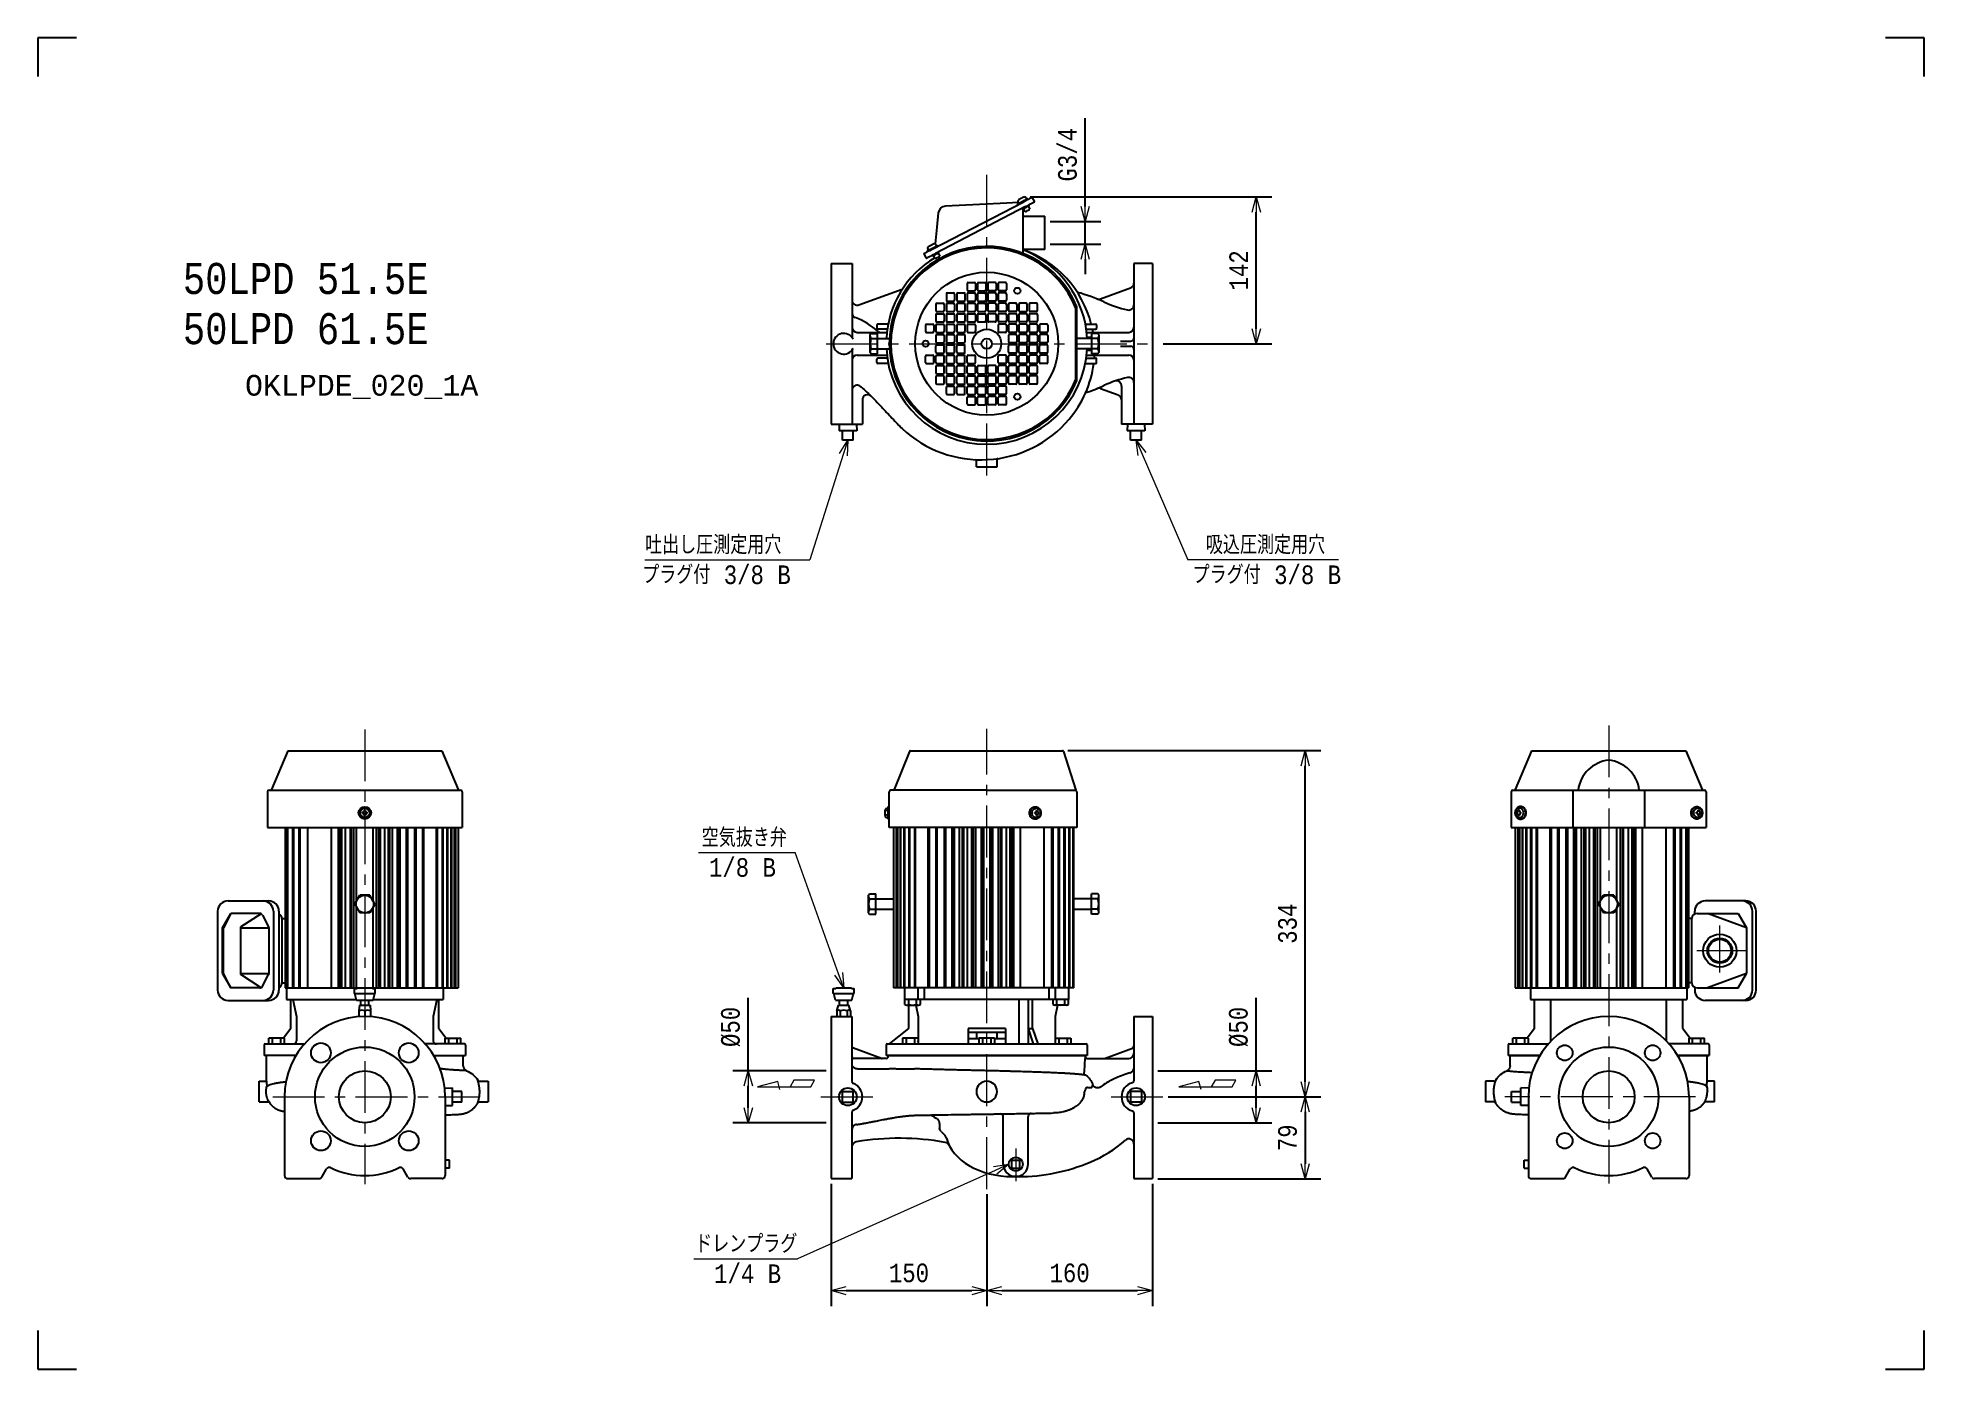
# Model space of a CAD drawing. Extents: x 0 to 1820, y 0 to 1285.
import ezdxf

# ---------------------------------------------------------------- set-up
doc = ezdxf.new("R2010")
doc.units = 0
doc.header["$LTSCALE"] = 40
doc.header["$MEASUREMENT"] = 0
doc.linetypes.add('CENTER', pattern=[2, 1.25, -0.25, 0.25, -0.25])
doc.layers.get('0').update_dxf_attribs({"linetype": 'CONTINUOUS'})
doc.layers.get('Defpoints').update_dxf_attribs({"color": 8, "linetype": 'CONTINUOUS'})
doc.layers.add('DETAIL', color=7, linetype='CONTINUOUS')
doc.layers.add('NOTE', color=3, linetype='CONTINUOUS', lineweight=13)
doc.layers.add('SIZE', color=3, linetype='CONTINUOUS', lineweight=13)
doc.styles.get("Standard").update_dxf_attribs({"font": 'monotxt.shx', "width": 0.83, "bigfont": 'extfont.shx'})
doc.dimstyles.new('STDIM1', dxfattribs={"dimtxt": 18, "dimasz": 14.5, "dimexe": 15, "dimexo": 5, "dimgap": 8, "dimtad": 1, "dimdsep": 46, "dimtxsty": 'STANDARD', "dimblk": 'OPEN30', "dimblk1": 'OPEN30', "dimblk2": 'OPEN30', "dimsah": 1, "dimcen": 0, "dimdle": 4.496, "dimazin": 0, "dimtfac": 1, "dimtdec": 0, "dimtmove": 0, "dimatfit": 3, "dimldrblk": 'OPEN30', "dimfxl": 1, "dimtvp": 1, "dimtolj": 1, "dimtzin": 0, "dimarcsym": 0})

msp = doc.modelspace()

# ---------------------------------------------------------------- texts
at = {"layer": 'NOTE', "width": 0.83}
for s, height, p in [('50LPD 51.5E', 30, (140, 1037.679)), ('50LPD 61.5E', 30, (140, 989.274)), ('吐出し圧測定用穴', 18, (585.926, 786.611)), ('吸込圧測定用穴', 18, (1126.967, 786.611)), ('プラグ付 3/8 B', 18, (583.14, 757.76)), ('プラグ付 3/8 B', 18, (1114.109, 757.76)), ('空気抜き弁\u3000', 18, (640.524, 504.146)), ('1/8 B', 18, (647.508, 475.296)), ('ドレンプラグ', 18, (634.212, 112.101)), ('1/4 B', 18, (652.525, 83.25))]:
    msp.add_text(s, height=height, dxfattribs=at).set_placement(p)
at = {"layer": 'NOTE'}
msp.add_text('OKLPDE_020_1A', height=20, dxfattribs=at).set_placement((200, 939.585))

# ---------------------------------------------------------------- blocks, each defined once
blk = doc.blocks.new('_OPEN30')
at = {"color": 0, "linetype": 'ByBlock'}
for p, q in [((-1, 0.27), (0, 0)), ((0, 0), (-1, -0.27)), ((0, 0), (-1, 0))]:
    blk.add_line(p, q, dxfattribs=at)
blk = doc.blocks.new('*D1')
at = {"layer": 'Defpoints', "color": 0}
for p in [(1085.5, 262.9), (1075.5, 183.9), (1222.8, 183.9)]:
    blk.add_point(p, dxfattribs=at)
at = {"layer": 'SIZE', "color": 0, "lineweight": -2}
for p, q in [((1090.5, 262.9), (1237.8, 262.9)), ((1222.8, 248.4), (1222.8, 198.4)), ((1080.5, 183.9), (1237.8, 183.9))]:
    blk.add_line(p, q, dxfattribs=at)
at = {"layer": 'SIZE', "color": 0, "lineweight": -2, "xscale": 14.5, "yscale": 14.5, "zscale": 14.5}
for p, rotation in [((1222.8, 262.9), 90), ((1222.8, 183.9), 270)]:
    blk.add_blockref('_OPEN30', p, dxfattribs=dict(at, rotation=rotation))
at = {"layer": 'SIZE', "color": 0, "insert": (1205.8, 223.4), "char_height": 18, "attachment_point": 5, "rotation": 90}
blk.add_mtext('\\A1;79', dxfattribs=at)
blk = doc.blocks.new('*D2')
at = {"layer": 'Defpoints', "color": 0}
for p in [(765.5, 183.9), (915.5, 173.9), (915.5, 75.9)]:
    blk.add_point(p, dxfattribs=at)
at = {"layer": 'SIZE', "color": 0, "lineweight": -2}
for p, q in [((765.5, 178.9), (765.5, 60.9)), ((915.5, 168.9), (915.5, 60.9)), ((780, 75.9), (901, 75.9))]:
    blk.add_line(p, q, dxfattribs=at)
at = {"layer": 'SIZE', "color": 0, "lineweight": -2, "xscale": 14.5, "yscale": 14.5, "zscale": 14.5, "rotation": 180}
blk.add_blockref('_OPEN30', (765.5, 75.9), dxfattribs=at)
at = {"layer": 'SIZE', "color": 0, "lineweight": -2, "xscale": 14.5, "yscale": 14.5, "zscale": 14.5}
blk.add_blockref('_OPEN30', (915.5, 75.9), dxfattribs=at)
at = {"layer": 'SIZE', "color": 0, "insert": (840.5, 92.9), "char_height": 18, "attachment_point": 5}
blk.add_mtext('\\A1;150', dxfattribs=at)
blk = doc.blocks.new('*D3')
at = {"layer": 'Defpoints', "color": 0}
for p in [(1075.5, 183.9), (915.5, 173.9), (1075.5, 75.9)]:
    blk.add_point(p, dxfattribs=at)
at = {"layer": 'SIZE', "color": 0, "lineweight": -2}
for p, q in [((915.5, 168.9), (915.5, 60.9)), ((1075.5, 178.9), (1075.5, 60.9)), ((930, 75.9), (1061, 75.9))]:
    blk.add_line(p, q, dxfattribs=at)
at = {"layer": 'SIZE', "color": 0, "lineweight": -2, "xscale": 14.5, "yscale": 14.5, "zscale": 14.5, "rotation": 180}
blk.add_blockref('_OPEN30', (915.5, 75.9), dxfattribs=at)
at = {"layer": 'SIZE', "color": 0, "lineweight": -2, "xscale": 14.5, "yscale": 14.5, "zscale": 14.5}
blk.add_blockref('_OPEN30', (1075.5, 75.9), dxfattribs=at)
at = {"layer": 'SIZE', "color": 0, "insert": (995.5, 92.9), "char_height": 18, "attachment_point": 5}
blk.add_mtext('\\A1;160', dxfattribs=at)
blk = doc.blocks.new('*D4')
at = {"layer": 'Defpoints', "color": 0}
for p in [(988.8, 597), (1222.8, 597), (1085.5, 262.9)]:
    blk.add_point(p, dxfattribs=at)
at = {"layer": 'SIZE', "color": 0, "lineweight": -2}
for p, q in [((993.8, 597), (1237.8, 597)), ((1222.8, 277.4), (1222.8, 582.5)), ((1090.5, 262.9), (1237.8, 262.9))]:
    blk.add_line(p, q, dxfattribs=at)
at = {"layer": 'SIZE', "color": 0, "lineweight": -2, "xscale": 14.5, "yscale": 14.5, "zscale": 14.5}
for p, rotation in [((1222.8, 597), 90), ((1222.8, 262.9), 270)]:
    blk.add_blockref('_OPEN30', p, dxfattribs=dict(at, rotation=rotation))
at = {"layer": 'SIZE', "color": 0, "insert": (1205.8, 430), "char_height": 18, "attachment_point": 5, "rotation": 90}
blk.add_mtext('\\A1;334', dxfattribs=at)
blk = doc.blocks.new('*D5')
at = {"layer": 'Defpoints', "color": 0}
for p in [(952.4, 1131.3), (1175.6, 1131.3), (1080.6, 989.7)]:
    blk.add_point(p, dxfattribs=at)
at = {"layer": 'SIZE', "color": 0, "lineweight": -2}
for p, q in [((957.4, 1131.3), (1190.6, 1131.3)), ((1175.6, 1004.2), (1175.6, 1116.8)), ((1085.6, 989.7), (1190.6, 989.7))]:
    blk.add_line(p, q, dxfattribs=at)
at = {"layer": 'SIZE', "color": 0, "lineweight": -2, "xscale": 14.5, "yscale": 14.5, "zscale": 14.5}
for p, rotation in [((1175.6, 1131.3), 90), ((1175.6, 989.7), 270)]:
    blk.add_blockref('_OPEN30', p, dxfattribs=dict(at, rotation=rotation))
at = {"layer": 'SIZE', "color": 0, "insert": (1158.6, 1060.5), "char_height": 18, "attachment_point": 5, "rotation": 90}
blk.add_mtext('\\A1;142', dxfattribs=at)
blk = doc.blocks.new('*D6')
at = {"layer": 'Defpoints', "color": 0}
for p in [(685.5, 287.9), (765.5, 287.9), (765.5, 237.9)]:
    blk.add_point(p, dxfattribs=at)
at = {"layer": 'SIZE', "color": 0, "lineweight": -2}
for p, q in [((685.5, 287.9), (685.5, 358.3)), ((760.5, 287.9), (670.5, 287.9)), ((685.5, 252.4), (685.5, 273.4)), ((760.5, 237.9), (670.5, 237.9))]:
    blk.add_line(p, q, dxfattribs=at)
at = {"layer": 'SIZE', "color": 0, "lineweight": -2, "xscale": 14.5, "yscale": 14.5, "zscale": 14.5}
for p, rotation in [((685.5, 287.9), 90), ((685.5, 237.9), 270)]:
    blk.add_blockref('_OPEN30', p, dxfattribs=dict(at, rotation=rotation))
at = {"layer": 'SIZE', "color": 0, "insert": (668.5, 330.4), "char_height": 18, "attachment_point": 5, "rotation": 90}
blk.add_mtext('\\A1;%%c50', dxfattribs=at)
blk = doc.blocks.new('*D7')
at = {"layer": 'Defpoints', "color": 0}
for p in [(1075.5, 287.9), (1175.5, 287.9), (1075.5, 237.9)]:
    blk.add_point(p, dxfattribs=at)
at = {"layer": 'SIZE', "color": 0, "lineweight": -2}
for p, q in [((1175.5, 287.9), (1175.5, 358.3)), ((1080.5, 287.9), (1190.5, 287.9)), ((1175.5, 252.4), (1175.5, 273.4)), ((1080.5, 237.9), (1190.5, 237.9))]:
    blk.add_line(p, q, dxfattribs=at)
at = {"layer": 'SIZE', "color": 0, "lineweight": -2, "xscale": 14.5, "yscale": 14.5, "zscale": 14.5}
for p, rotation in [((1175.5, 287.9), 90), ((1175.5, 237.9), 270)]:
    blk.add_blockref('_OPEN30', p, dxfattribs=dict(at, rotation=rotation))
at = {"layer": 'SIZE', "color": 0, "insert": (1158.5, 330.4), "char_height": 18, "attachment_point": 5, "rotation": 90}
blk.add_mtext('\\A1;%%c50', dxfattribs=at)
blk = doc.blocks.new('*D8')
at = {"layer": 'Defpoints', "color": 0}
for p in [(971.6, 1107.7), (1010.5, 1107.7), (971.6, 1085.7)]:
    blk.add_point(p, dxfattribs=at)
at = {"layer": 'SIZE', "color": 0, "lineweight": -2}
for p, q in [((1010.5, 1122.2), (1010.5, 1207.5)), ((976.6, 1107.7), (1025.5, 1107.7)), ((1010.5, 1085.7), (1010.5, 1107.7)), ((976.6, 1085.7), (1025.5, 1085.7)), ((1010.5, 1071.2), (1010.5, 1056.7))]:
    blk.add_line(p, q, dxfattribs=at)
at = {"layer": 'SIZE', "color": 0, "lineweight": -2, "xscale": 14.5, "yscale": 14.5, "zscale": 14.5}
for p, rotation in [((1010.5, 1107.7), 270), ((1010.5, 1085.7), 90)]:
    blk.add_blockref('_OPEN30', p, dxfattribs=dict(at, rotation=rotation))
at = {"layer": 'SIZE', "color": 0, "insert": (993.5, 1172.1), "char_height": 18, "attachment_point": 5, "rotation": 90}
blk.add_mtext('\\A1;G3/4', dxfattribs=at)

# ---------------------------------------------------------------- dimensions: what is measured, and where the dimension line sits
at = {"layer": 'SIZE'}
for base, p1, p2, text, picture, middle in [((1010.543, 1107.687), (971.562, 1085.687), (971.562, 1107.687), 'G3/4', '*D8', (993.543, 1172.077)), ((685.541, 287.95), (765.541, 237.95), (765.541, 287.95), '%%c<>', '*D6', (668.541, 330.37)), ((1175.541, 287.95), (1075.541, 237.95), (1075.541, 287.95), '%%c<>', '*D7', (1158.541, 330.37))]:
    dim = msp.add_linear_dim(base=base, p1=p1, p2=p2, angle=90, text=text, dimstyle='STDIM1', dxfattribs=at)
    dim.commit()
    dim.dimension.update_dxf_attribs({"geometry": picture, "text_midpoint": middle})
for base, p1, p2, picture, middle in [((1175.562, 1131.343), (1080.562, 989.679), (952.362, 1131.343), '*D5', (1158.562, 1060.511)), ((1222.813, 596.955), (1085.541, 262.95), (988.777, 596.955), '*D4', (1205.813, 429.952))]:
    dim = msp.add_linear_dim(base=base, p1=p1, p2=p2, angle=90, dimstyle='STDIM1', override={"dimdec": 0}, dxfattribs=at)
    dim.commit()
    dim.dimension.update_dxf_attribs({"geometry": picture, "text_midpoint": middle})
dim = msp.add_linear_dim(base=(1222.813, 183.95), p1=(1085.541, 262.95), p2=(1075.541, 183.95), angle=90, dimstyle='STDIM1', dxfattribs=at)
dim.commit()
dim.dimension.update_dxf_attribs({"geometry": '*D1', "text_midpoint": (1222.813, 223.45), "dimtype": 160})
for base, p1, p2, picture, middle in [((915.541, 75.884), (765.541, 183.95), (915.541, 173.95), '*D2', (840.541, 92.884)), ((1075.541, 75.884), (915.541, 173.95), (1075.541, 183.95), '*D3', (995.541, 92.884))]:
    dim = msp.add_linear_dim(base=base, p1=p1, p2=p2, dimstyle='STDIM1', dxfattribs=at)
    dim.commit()
    dim.dimension.update_dxf_attribs({"geometry": picture, "text_midpoint": middle})

# ---------------------------------------------------------------- linework, layer by layer
at = {"layer": 'Defpoints'}
for p, q in [((37.5, 1285), (0, 1285)), ((0, 1285), (0, 1247.5)), ((1820, 1285), (1782.5, 1285)), ((1820, 1247.5), (1820, 1285)), ((0, 37.5), (0, 0)), ((1820, 0), (1820, 37.5)), ((0, 0), (37.5, 0)), ((1782.5, 0), (1820, 0))]:
    msp.add_line(p, q, dxfattribs=at)
at = {"layer": 'DETAIL', "color": 4, "linetype": 'CENTER', "lineweight": 13}
for p, q in [((915.562, 862.675), (915.562, 1155.327)), ((760.562, 989.679), (1080.562, 989.679)), ((1515.562, 621.266), (1515.562, 179.408)), ((315.562, 617.464), (315.562, 178.507)), ((915.541, 173.95), (915.541, 618.032)), ((1622.562, 428.199), (1622.562, 382.793)), ((1622.562, 428.199), (1622.562, 382.793)), ((1622.562, 428.199), (1622.562, 383.666)), ((1647.512, 403.953), (1600.619, 403.953)), ((226.704, 262.953), (425.995, 262.953)), ((755.541, 262.95), (805.541, 262.95)), ((1035.541, 262.95), (1085.541, 262.95)), ((1599.399, 262.953), (1415.215, 262.953)), ((943.541, 213.185), (943.541, 181.502))]:
    msp.add_line(p, q, dxfattribs=at)
at = {"layer": 'DETAIL'}
for p, q in [((946.581, 1128.745), (946.575, 1128.757)), ((947.359, 1129.312), (946.581, 1128.745)), ((948.311, 1129.648), (948.248, 1129.77)), ((949.149, 1130.242), (949.212, 1130.121)), ((951.01, 1131.066), (951.016, 1131.054)), ((952.123, 1128.122), (953.259, 1128.713)), ((953.167, 1130.881), (954.227, 1129.217)), ((953.259, 1128.713), (954.219, 1129.213)), ((955.533, 1128.995), (953.999, 1128.197)), ((954.219, 1129.213), (954.948, 1129.593)), ((954.948, 1129.593), (955.403, 1129.829)), ((955.403, 1129.829), (955.557, 1129.91)), ((956.877, 1129.695), (955.533, 1128.995)), ((955.557, 1129.91), (955.927, 1129.2)), ((957.98, 1130.269), (956.877, 1129.695)), ((958.8, 1130.696), (957.98, 1130.269)), ((959.304, 1130.959), (958.8, 1130.696)), ((959.475, 1131.047), (959.304, 1130.959)), ((961.784, 1126.612), (959.475, 1131.047)), ((863.678, 1081.178), (950.605, 1126.43)), ((952.913, 1121.995), (865.986, 1076.743)), ((868.838, 1115.933), (867.466, 1102.23)), ((934.939, 1125.355), (875.645, 1122.407)), ((945.897, 1125.899), (934.939, 1125.355)), ((944.913, 1124.369), (945.068, 1124.449)), ((945.283, 1123.659), (944.913, 1124.369)), ((945.068, 1124.449), (945.523, 1124.686)), ((946.244, 1125.062), (945.489, 1126.884)), ((945.523, 1124.686), (946.252, 1125.066)), ((946.252, 1125.066), (947.212, 1125.566)), ((947.212, 1125.566), (948.348, 1126.157)), ((948.348, 1126.157), (949.594, 1126.805)), ((949.594, 1126.805), (950.877, 1127.473)), ((950.446, 1119.696), (950.486, 1119.716)), ((950.486, 1119.716), (950.794, 1119.877)), ((950.562, 1076.92), (950.562, 1119.756)), ((950.562, 1112.687), (971.562, 1112.687)), ((952.335, 1127.331), (950.605, 1126.43)), ((950.794, 1119.877), (951.377, 1120.18)), ((950.877, 1127.473), (952.123, 1128.122)), ((952.635, 1117.115), (951.111, 1120.042)), ((951.377, 1120.18), (952.171, 1120.594)), ((952.171, 1120.594), (953.091, 1121.073)), ((953.999, 1128.197), (952.335, 1127.331)), ((952.635, 1117.115), (952.785, 1117.193)), ((952.785, 1117.193), (953.214, 1117.416)), ((952.913, 1121.995), (954.644, 1122.896)), ((953.091, 1121.073), (954.037, 1121.565)), ((953.214, 1117.416), (953.864, 1117.755)), ((953.864, 1117.755), (954.648, 1118.163)), ((954.037, 1121.565), (954.906, 1122.017)), ((954.644, 1122.896), (956.308, 1123.762)), ((954.648, 1118.163), (955.46, 1118.585)), ((954.906, 1122.017), (955.604, 1122.381)), ((955.46, 1118.585), (956.189, 1118.965)), ((955.547, 1122.351), (957.07, 1119.424)), ((955.604, 1122.381), (956.056, 1122.616)), ((956.056, 1122.616), (956.212, 1122.697)), ((956.189, 1118.965), (956.738, 1119.251)), ((956.308, 1123.762), (957.841, 1124.56)), ((956.738, 1119.251), (957.033, 1119.404)), ((957.033, 1119.404), (957.07, 1119.424)), ((957.841, 1124.56), (959.186, 1125.26)), ((959.186, 1125.26), (960.289, 1125.834)), ((960.289, 1125.834), (961.108, 1126.261)), ((961.108, 1126.261), (961.613, 1126.524)), ((961.613, 1126.524), (961.784, 1126.612)), ((971.562, 1080.687), (971.562, 1112.687)), ((867.466, 1102.23), (865.841, 1085.988)), ((854.978, 1076.65), (854.808, 1076.561)), ((854.808, 1076.561), (857.116, 1072.126)), ((855.483, 1076.912), (854.978, 1076.65)), ((856.302, 1077.339), (855.483, 1076.912)), ((857.406, 1077.913), (856.302, 1077.339)), ((858.75, 1078.613), (857.406, 1077.913)), ((857.986, 1079.118), (858.141, 1079.198)), ((858.356, 1078.408), (857.986, 1079.118)), ((858.141, 1079.198), (858.596, 1079.435)), ((859.317, 1079.81), (858.562, 1081.633)), ((858.596, 1079.435), (859.325, 1079.814)), ((860.283, 1079.411), (858.75, 1078.613)), ((859.325, 1079.814), (860.285, 1080.314)), ((859.654, 1083.493), (859.648, 1083.506)), ((860.432, 1084.06), (859.654, 1083.493)), ((859.714, 1073.478), (861.058, 1074.178)), ((861.947, 1080.278), (860.283, 1079.411)), ((860.285, 1080.314), (861.421, 1080.906)), ((861.058, 1074.178), (862.592, 1074.976)), ((861.384, 1084.397), (861.321, 1084.519)), ((861.421, 1080.906), (862.667, 1081.554)), ((863.678, 1081.178), (861.947, 1080.278)), ((862.222, 1084.991), (862.285, 1084.87)), ((862.592, 1074.976), (864.256, 1075.843)), ((862.667, 1081.554), (863.95, 1082.222)), ((863.519, 1074.444), (863.558, 1074.465)), ((863.558, 1074.465), (863.867, 1074.625)), ((863.867, 1074.625), (864.449, 1074.929)), ((863.95, 1082.222), (865.195, 1082.871)), ((864.083, 1085.815), (864.089, 1085.802)), ((865.708, 1071.864), (864.184, 1074.791)), ((864.256, 1075.843), (865.986, 1076.743)), ((864.449, 1074.929), (865.244, 1075.342)), ((865.195, 1082.871), (866.332, 1083.462)), ((865.244, 1075.342), (866.164, 1075.821)), ((866.164, 1075.821), (867.11, 1076.313)), ((866.24, 1085.63), (867.3, 1083.966)), ((866.332, 1083.462), (867.292, 1083.962)), ((867.11, 1076.313), (867.979, 1076.766)), ((867.292, 1083.962), (868.021, 1084.341)), ((867.979, 1076.766), (868.677, 1077.129)), ((868.021, 1084.341), (868.476, 1084.578)), ((868.476, 1084.578), (868.63, 1084.659)), ((868.619, 1077.099), (870.143, 1074.172)), ((868.63, 1084.659), (869, 1083.949)), ((868.677, 1077.129), (869.129, 1077.364)), ((869.129, 1077.364), (869.285, 1077.446)), ((869.262, 1073.714), (869.811, 1073.999)), ((869.811, 1073.999), (870.105, 1074.153)), ((870.105, 1074.153), (870.143, 1074.172)), ((971.562, 1080.687), (950.562, 1080.687)), ((765.562, 1067.179), (765.562, 912.179)), ((765.562, 1067.179), (785.562, 1067.179)), ((785.562, 1067.179), (785.562, 995.679)), ((857.116, 1072.126), (857.287, 1072.215)), ((857.287, 1072.215), (857.791, 1072.477)), ((857.791, 1072.477), (858.611, 1072.904)), ((858.611, 1072.904), (859.714, 1073.478)), ((865.708, 1071.864), (865.858, 1071.942)), ((865.858, 1071.942), (866.287, 1072.165)), ((866.287, 1072.165), (866.937, 1072.503)), ((866.937, 1072.503), (867.721, 1072.911)), ((867.721, 1072.911), (868.533, 1073.334)), ((868.533, 1073.334), (869.262, 1073.714)), ((1075.562, 1067.179), (1057.562, 1067.179)), ((1057.562, 1067.179), (1057.562, 912.179)), ((1075.562, 1067.179), (1075.562, 912.179)), ((792.272, 1027.121), (834.106, 1042.347)), ((876.562, 1037.679), (876.562, 1031.679)), ((877.562, 1038.679), (883.562, 1038.679)), ((884.562, 1037.679), (884.562, 1031.679)), ((886.562, 1037.679), (886.562, 1031.679)), ((887.562, 1038.679), (893.562, 1038.679)), ((894.562, 1037.679), (894.562, 1031.679)), ((896.562, 1047.676), (896.562, 1041.676)), ((896.562, 1037.679), (896.562, 1031.679)), ((897.562, 1048.676), (903.562, 1048.676)), ((897.562, 1040.676), (903.562, 1040.676)), ((897.562, 1038.679), (903.562, 1038.679)), ((904.562, 1047.676), (904.562, 1041.676)), ((904.562, 1037.679), (904.562, 1031.679)), ((906.562, 1047.679), (906.562, 1041.679)), ((906.562, 1037.679), (906.562, 1031.679)), ((907.562, 1048.679), (913.562, 1048.679)), ((907.562, 1040.679), (913.562, 1040.679)), ((907.562, 1038.679), (913.562, 1038.679)), ((914.562, 1047.679), (914.562, 1041.679)), ((914.562, 1037.679), (914.562, 1031.679)), ((916.562, 1047.679), (916.562, 1041.679)), ((916.562, 1037.679), (916.562, 1031.679)), ((923.562, 1048.679), (917.562, 1048.679)), ((923.562, 1040.679), (917.562, 1040.679)), ((923.562, 1038.679), (917.562, 1038.679)), ((924.562, 1047.679), (924.562, 1041.679)), ((924.562, 1037.679), (924.562, 1031.679)), ((926.562, 1047.676), (926.562, 1041.676)), ((926.562, 1037.679), (926.562, 1031.679)), ((933.562, 1048.676), (927.562, 1048.676)), ((933.562, 1040.676), (927.562, 1040.676)), ((933.562, 1038.679), (927.562, 1038.679)), ((934.562, 1047.676), (934.562, 1041.676)), ((934.562, 1037.679), (934.562, 1031.679)), ((1025.268, 1032.925), (1054.272, 1043.481)), ((866.562, 1027.679), (866.562, 1021.679)), ((867.562, 1028.679), (873.562, 1028.679)), ((867.562, 1020.679), (873.562, 1020.679)), ((874.562, 1027.679), (874.562, 1021.679)), ((876.562, 1027.679), (876.562, 1021.679)), ((877.562, 1030.679), (883.562, 1030.679)), ((877.562, 1028.679), (883.562, 1028.679)), ((877.562, 1020.679), (883.562, 1020.679)), ((884.562, 1027.679), (884.562, 1021.679)), ((886.562, 1027.679), (886.562, 1021.679)), ((887.562, 1030.679), (893.562, 1030.679)), ((887.562, 1028.679), (893.562, 1028.679)), ((887.562, 1020.679), (893.562, 1020.679)), ((894.562, 1027.679), (894.562, 1021.679)), ((896.562, 1027.679), (896.562, 1021.679)), ((897.562, 1030.679), (903.562, 1030.679)), ((897.562, 1028.679), (903.562, 1028.679)), ((897.562, 1020.679), (903.562, 1020.679)), ((904.562, 1027.679), (904.562, 1021.679)), ((906.562, 1027.679), (906.562, 1021.679)), ((907.562, 1030.679), (913.562, 1030.679)), ((907.562, 1028.679), (913.562, 1028.679)), ((907.562, 1020.679), (913.562, 1020.679)), ((914.562, 1027.679), (914.562, 1021.679)), ((916.562, 1027.679), (916.562, 1021.679)), ((923.562, 1030.679), (917.562, 1030.679)), ((923.562, 1028.679), (917.562, 1028.679)), ((923.562, 1020.679), (917.562, 1020.679)), ((924.562, 1027.679), (924.562, 1021.679)), ((926.562, 1027.679), (926.562, 1021.679)), ((933.562, 1030.679), (927.562, 1030.679)), ((933.562, 1028.679), (927.562, 1028.679)), ((933.562, 1020.679), (927.562, 1020.679)), ((934.562, 1027.679), (934.562, 1021.679)), ((936.562, 1027.679), (936.562, 1021.679)), ((943.562, 1028.679), (937.562, 1028.679)), ((943.562, 1020.679), (937.562, 1020.679)), ((944.562, 1027.679), (944.562, 1021.679)), ((946.562, 1027.679), (946.562, 1021.679)), ((953.562, 1028.679), (947.562, 1028.679)), ((947.562, 1020.679), (953.562, 1020.679)), ((954.562, 1021.679), (954.562, 1027.679)), ((956.562, 1027.679), (956.562, 1021.679)), ((963.562, 1028.679), (957.562, 1028.679)), ((963.562, 1020.679), (957.562, 1020.679)), ((964.562, 1021.679), (964.562, 1027.679)), ((1001.53, 955.638), (1001.53, 1023.712)), ((1002.568, 954.101), (1002.555, 1025.29)), ((809.562, 1007.679), (809.562, 1004.679)), ((820.441, 1008.679), (810.562, 1008.679)), ((819.577, 1003.679), (810.562, 1003.679)), ((810.922, 1001.362), (812.16, 1000.679)), ((856.564, 1007.679), (856.564, 1001.679)), ((857.564, 1008.679), (863.564, 1008.679)), ((864.564, 1007.679), (864.564, 1001.679)), ((866.562, 1017.679), (866.562, 1011.679)), ((866.562, 1007.679), (866.562, 1001.679)), ((867.562, 1018.679), (873.562, 1018.679)), ((867.562, 1010.679), (873.562, 1010.679)), ((867.562, 1008.679), (873.562, 1008.679)), ((874.562, 1017.679), (874.562, 1011.679)), ((874.562, 1007.679), (874.562, 1001.679)), ((876.562, 1017.679), (876.562, 1011.679)), ((876.562, 1007.679), (876.562, 1001.679)), ((877.562, 1018.679), (883.562, 1018.679)), ((877.562, 1010.679), (883.562, 1010.679)), ((877.562, 1008.679), (883.562, 1008.679)), ((884.562, 1017.679), (884.562, 1011.679)), ((884.562, 1007.679), (884.562, 1001.679)), ((886.562, 1017.679), (886.562, 1011.679)), ((886.562, 1007.679), (886.562, 1001.679)), ((887.562, 1018.679), (893.562, 1018.679)), ((887.562, 1010.679), (893.562, 1010.679)), ((887.562, 1008.679), (893.562, 1008.679)), ((894.562, 1017.679), (894.562, 1011.679)), ((894.562, 1007.679), (894.562, 1001.679)), ((896.562, 1017.679), (896.562, 1011.679)), ((896.562, 1007.679), (896.562, 1001.679)), ((897.562, 1018.679), (903.562, 1018.679)), ((897.562, 1010.679), (903.562, 1010.679)), ((897.562, 1008.679), (903.562, 1008.679)), ((904.562, 1017.679), (904.562, 1011.679)), ((904.562, 1007.679), (904.562, 1001.679)), ((906.562, 1017.679), (906.562, 1011.679)), ((907.562, 1018.679), (913.562, 1018.679)), ((907.562, 1010.679), (913.562, 1010.679)), ((914.562, 1017.679), (914.562, 1011.679)), ((916.562, 1017.679), (916.562, 1011.679)), ((923.562, 1018.679), (917.562, 1018.679)), ((923.562, 1010.679), (917.562, 1010.679)), ((924.562, 1017.679), (924.562, 1011.679)), ((926.562, 1017.679), (926.562, 1011.679)), ((926.562, 1007.679), (926.562, 1001.679)), ((933.562, 1018.679), (927.562, 1018.679)), ((933.562, 1010.679), (927.562, 1010.679)), ((933.562, 1008.679), (927.562, 1008.679)), ((934.562, 1017.679), (934.562, 1011.679)), ((934.562, 1007.679), (934.562, 1001.679)), ((936.562, 1017.679), (936.562, 1011.679)), ((936.562, 1007.679), (936.562, 1001.679)), ((943.562, 1018.679), (937.562, 1018.679)), ((943.562, 1010.679), (937.562, 1010.679)), ((943.562, 1008.679), (937.562, 1008.679)), ((944.562, 1017.679), (944.562, 1011.679)), ((944.562, 1007.679), (944.562, 1001.679)), ((946.562, 1017.679), (946.562, 1011.679)), ((946.562, 1007.679), (946.562, 1001.679)), ((953.562, 1018.679), (947.562, 1018.679)), ((953.562, 1010.679), (947.562, 1010.679)), ((953.562, 1008.679), (947.562, 1008.679)), ((954.562, 1017.679), (954.562, 1011.679)), ((954.562, 1007.679), (954.562, 1001.679)), ((956.562, 1017.679), (956.562, 1011.679)), ((956.562, 1007.679), (956.562, 1001.679)), ((963.562, 1018.679), (957.562, 1018.679)), ((963.562, 1010.679), (957.562, 1010.679)), ((963.562, 1008.679), (957.562, 1008.679)), ((964.562, 1017.679), (964.562, 1011.679)), ((964.562, 1007.679), (964.562, 1001.679)), ((966.559, 1007.679), (966.559, 1001.679)), ((973.559, 1008.679), (967.559, 1008.679)), ((974.559, 1007.679), (974.559, 1001.679)), ((1010.683, 1008.679), (1020.562, 1008.679)), ((1011.546, 1003.679), (1020.562, 1003.679)), ((1021.562, 1007.679), (1021.562, 1004.679)), ((785.562, 983.679), (785.562, 912.179)), ((790.562, 1000.679), (819.187, 1000.679)), ((803.062, 998.175), (803.812, 999.475)), ((803.062, 981.175), (803.062, 998.175)), ((803.812, 999.475), (810.062, 999.475)), ((803.812, 994.597), (810.062, 994.597)), ((803.812, 984.752), (810.062, 984.752)), ((810.062, 979.875), (810.062, 999.475)), ((810.562, 994.675), (821.694, 994.675)), ((810.562, 984.675), (821.695, 984.675)), ((857.564, 1000.679), (863.564, 1000.679)), ((866.562, 997.679), (866.562, 991.679)), ((866.562, 981.679), (866.562, 987.679)), ((867.562, 1000.679), (873.562, 1000.679)), ((867.562, 998.679), (873.562, 998.679)), ((867.562, 990.679), (873.562, 990.679)), ((867.562, 988.679), (873.562, 988.679)), ((874.562, 997.679), (874.562, 991.679)), ((874.562, 981.679), (874.562, 987.679)), ((876.562, 997.679), (876.562, 991.679)), ((876.562, 981.679), (876.562, 987.679)), ((877.562, 1000.679), (883.562, 1000.679)), ((877.562, 998.679), (883.562, 998.679)), ((877.562, 990.679), (883.562, 990.679)), ((877.562, 988.679), (883.562, 988.679)), ((884.562, 997.679), (884.562, 991.679)), ((884.562, 981.679), (884.562, 987.679)), ((886.562, 997.679), (886.562, 991.679)), ((886.562, 981.679), (886.562, 987.679)), ((887.562, 1000.679), (893.562, 1000.679)), ((887.562, 998.679), (893.562, 998.679)), ((887.562, 990.679), (893.562, 990.679)), ((887.562, 988.679), (893.562, 988.679)), ((894.562, 997.679), (894.562, 991.679)), ((894.562, 981.679), (894.562, 987.679)), ((897.562, 1000.679), (903.562, 1000.679)), ((933.562, 1000.679), (927.562, 1000.679)), ((936.562, 997.679), (936.562, 991.679)), ((936.562, 981.679), (936.562, 987.679)), ((943.562, 1000.679), (937.562, 1000.679)), ((943.562, 998.679), (937.562, 998.679)), ((943.562, 990.679), (937.562, 990.679)), ((943.562, 988.679), (937.562, 988.679)), ((944.562, 997.679), (944.562, 991.679)), ((944.562, 981.679), (944.562, 987.679)), ((946.562, 997.679), (946.562, 991.679)), ((946.562, 981.679), (946.562, 987.679)), ((953.562, 1000.679), (947.562, 1000.679)), ((953.562, 998.679), (947.562, 998.679)), ((953.562, 990.679), (947.562, 990.679)), ((953.562, 988.679), (947.562, 988.679)), ((954.562, 997.679), (954.562, 991.679)), ((954.562, 981.679), (954.562, 987.679)), ((956.562, 997.679), (956.562, 991.679)), ((956.562, 981.679), (956.562, 987.679)), ((963.562, 1000.679), (957.562, 1000.679)), ((963.562, 998.679), (957.562, 998.679)), ((963.562, 990.679), (957.562, 990.679)), ((963.562, 988.679), (957.562, 988.679)), ((964.562, 997.679), (964.562, 991.679)), ((964.562, 981.679), (964.562, 987.679)), ((966.562, 997.679), (966.562, 991.679)), ((966.562, 981.679), (966.562, 987.679)), ((973.559, 1000.679), (967.559, 1000.679)), ((973.562, 998.679), (967.562, 998.679)), ((973.562, 990.679), (967.562, 990.679)), ((973.562, 988.679), (967.562, 988.679)), ((974.562, 997.679), (974.562, 991.679)), ((974.562, 981.679), (974.562, 987.679)), ((1004.981, 994.679), (1002.561, 994.679)), ((1016.062, 994.675), (1002.561, 994.675)), ((1004.981, 984.679), (1002.563, 984.679)), ((1016.062, 984.675), (1002.563, 984.675)), ((1011.936, 1000.679), (1052.562, 1000.679)), ((1016.562, 995.825), (1012.362, 995.898)), ((1012.363, 983.477), (1016.562, 983.55)), ((1016.562, 999.475), (1016.562, 979.875)), ((1022.811, 999.475), (1016.562, 999.475)), ((1022.811, 994.597), (1016.562, 994.597)), ((1022.811, 984.752), (1016.562, 984.752)), ((1023.562, 998.175), (1022.811, 999.475)), ((1023.562, 998.175), (1023.562, 981.175)), ((1044.562, 992.179), (1054.562, 992.179)), ((1044.562, 987.179), (1054.562, 987.179)), ((790.562, 978.679), (819.187, 978.679)), ((803.062, 981.175), (803.812, 979.875)), ((803.812, 979.875), (810.062, 979.875)), ((809.562, 971.679), (809.562, 974.679)), ((819.577, 975.679), (810.562, 975.679)), ((820.441, 970.679), (810.562, 970.679)), ((856.564, 971.679), (856.564, 977.679)), ((857.564, 978.679), (863.564, 978.679)), ((857.564, 970.679), (863.564, 970.679)), ((864.564, 971.679), (864.564, 977.679)), ((866.562, 971.679), (866.562, 977.679)), ((866.562, 967.679), (866.562, 961.679)), ((867.562, 980.679), (873.562, 980.679)), ((867.562, 978.679), (873.562, 978.679)), ((867.562, 970.679), (873.562, 970.679)), ((867.562, 968.679), (873.562, 968.679)), ((874.562, 971.679), (874.562, 977.679)), ((874.562, 961.679), (874.562, 967.679)), ((876.562, 971.679), (876.562, 977.679)), ((876.562, 961.679), (876.562, 967.679)), ((877.562, 980.679), (883.562, 980.679)), ((877.562, 978.679), (883.562, 978.679)), ((877.562, 970.679), (883.562, 970.679)), ((877.562, 968.679), (883.562, 968.679)), ((884.562, 971.679), (884.562, 977.679)), ((884.562, 961.679), (884.562, 967.679)), ((886.562, 971.679), (886.562, 977.679)), ((886.562, 961.679), (886.562, 967.679)), ((887.562, 980.679), (893.562, 980.679)), ((887.562, 978.679), (893.562, 978.679)), ((887.562, 970.679), (893.562, 970.679)), ((887.562, 968.679), (893.562, 968.679)), ((894.562, 971.679), (894.562, 977.679)), ((894.562, 961.679), (894.562, 967.679)), ((896.562, 971.679), (896.562, 977.679)), ((896.562, 961.679), (896.562, 967.679)), ((897.562, 978.679), (903.562, 978.679)), ((897.562, 970.679), (903.562, 970.679)), ((897.562, 968.679), (903.562, 968.679)), ((904.562, 971.679), (904.562, 977.679)), ((904.562, 961.679), (904.562, 967.679)), ((906.562, 961.679), (906.562, 967.679)), ((907.562, 968.679), (913.562, 968.679)), ((914.562, 961.679), (914.562, 967.679)), ((916.562, 961.679), (916.562, 967.679)), ((923.562, 968.679), (917.562, 968.679)), ((924.562, 961.679), (924.562, 967.679)), ((926.562, 971.679), (926.562, 977.679)), ((926.562, 961.679), (926.562, 967.679)), ((933.562, 978.679), (927.562, 978.679)), ((933.562, 970.679), (927.562, 970.679)), ((933.562, 968.679), (927.562, 968.679)), ((934.562, 971.679), (934.562, 977.679)), ((934.562, 961.679), (934.562, 967.679)), ((936.562, 971.679), (936.562, 977.679)), ((936.562, 961.679), (936.562, 967.679)), ((943.562, 980.679), (937.562, 980.679)), ((943.562, 978.679), (937.562, 978.679)), ((943.562, 970.679), (937.562, 970.679)), ((943.562, 968.679), (937.562, 968.679)), ((944.562, 971.679), (944.562, 977.679)), ((944.562, 961.679), (944.562, 967.679)), ((946.562, 971.679), (946.562, 977.679)), ((946.562, 961.679), (946.562, 967.679)), ((953.562, 980.679), (947.562, 980.679)), ((953.562, 978.679), (947.562, 978.679)), ((953.562, 970.679), (947.562, 970.679)), ((953.562, 968.679), (947.562, 968.679)), ((954.562, 971.679), (954.562, 977.679)), ((954.562, 961.679), (954.562, 967.679)), ((956.562, 971.679), (956.562, 977.679)), ((956.562, 961.679), (956.562, 967.679)), ((963.562, 980.679), (957.562, 980.679)), ((963.562, 978.679), (957.562, 978.679)), ((963.562, 970.679), (957.562, 970.679)), ((963.562, 968.679), (957.562, 968.679)), ((964.562, 971.679), (964.562, 977.679)), ((964.562, 961.679), (964.562, 967.679)), ((966.559, 971.679), (966.559, 977.679)), ((973.559, 978.679), (967.559, 978.679)), ((973.559, 970.679), (967.559, 970.679)), ((973.562, 980.679), (967.562, 980.679)), ((974.559, 971.679), (974.559, 977.679)), ((1010.683, 970.679), (1020.562, 970.679)), ((1011.546, 975.679), (1020.562, 975.679)), ((1011.936, 978.679), (1052.562, 978.679)), ((1022.811, 979.875), (1016.562, 979.875)), ((1021.562, 971.679), (1021.562, 974.679)), ((1023.562, 981.175), (1022.811, 979.875)), ((866.562, 957.679), (866.562, 951.679)), ((867.562, 960.679), (873.562, 960.679)), ((873.562, 958.679), (867.562, 958.679)), ((867.562, 950.679), (873.562, 950.679)), ((874.562, 951.679), (874.562, 957.679)), ((876.562, 951.679), (876.562, 957.679)), ((876.562, 941.679), (876.562, 947.679)), ((877.562, 960.679), (883.562, 960.679)), ((877.562, 958.679), (883.562, 958.679)), ((877.562, 950.679), (883.562, 950.679)), ((877.562, 948.679), (883.562, 948.679)), ((884.562, 951.679), (884.562, 957.679)), ((884.562, 941.679), (884.562, 947.679)), ((886.562, 951.679), (886.562, 957.679)), ((886.562, 941.679), (886.562, 947.679)), ((887.562, 960.679), (893.562, 960.679)), ((887.562, 958.679), (893.562, 958.679)), ((887.562, 950.679), (893.562, 950.679)), ((887.562, 948.679), (893.562, 948.679)), ((894.562, 951.679), (894.562, 957.679)), ((894.562, 941.679), (894.562, 947.679)), ((896.562, 951.679), (896.562, 957.679)), ((896.562, 941.679), (896.562, 947.679)), ((897.562, 960.679), (903.562, 960.679)), ((897.562, 958.679), (903.562, 958.679)), ((897.562, 950.679), (903.562, 950.679)), ((897.562, 948.679), (903.562, 948.679)), ((904.562, 951.679), (904.562, 957.679)), ((904.562, 941.679), (904.562, 947.679)), ((906.562, 951.679), (906.562, 957.679)), ((906.562, 941.679), (906.562, 947.679)), ((907.562, 960.679), (913.562, 960.679)), ((907.562, 958.679), (913.562, 958.679)), ((907.562, 950.679), (913.562, 950.679)), ((907.562, 948.679), (913.562, 948.679)), ((914.562, 951.679), (914.562, 957.679)), ((914.562, 941.679), (914.562, 947.679)), ((916.562, 951.679), (916.562, 957.679)), ((916.562, 941.679), (916.562, 947.679)), ((923.562, 960.679), (917.562, 960.679)), ((923.562, 958.679), (917.562, 958.679)), ((923.562, 950.679), (917.562, 950.679)), ((923.562, 948.679), (917.562, 948.679)), ((924.562, 951.679), (924.562, 957.679)), ((924.562, 941.679), (924.562, 947.679)), ((926.562, 951.679), (926.562, 957.679)), ((926.562, 941.679), (926.562, 947.679)), ((933.562, 960.679), (927.562, 960.679)), ((933.562, 958.679), (927.562, 958.679)), ((933.562, 950.679), (927.562, 950.679)), ((933.562, 948.679), (927.562, 948.679)), ((934.562, 951.679), (934.562, 957.679)), ((934.562, 941.679), (934.562, 947.679)), ((936.562, 951.679), (936.562, 957.679)), ((943.562, 960.679), (937.562, 960.679)), ((943.562, 958.679), (937.562, 958.679)), ((943.562, 950.679), (937.562, 950.679)), ((944.562, 951.679), (944.562, 957.679)), ((946.562, 951.679), (946.562, 957.679)), ((953.562, 960.679), (947.562, 960.679)), ((953.562, 958.679), (947.562, 958.679)), ((953.562, 950.679), (947.562, 950.679)), ((954.562, 951.679), (954.562, 957.679)), ((956.562, 951.679), (956.562, 957.679)), ((963.562, 960.679), (957.562, 960.679)), ((963.562, 958.679), (957.562, 958.679)), ((963.562, 950.679), (957.562, 950.679)), ((964.562, 951.679), (964.562, 957.679)), ((1025.268, 946.433), (1042.272, 940.244)), ((1045.562, 948.819), (1045.562, 912.179)), ((795.562, 935.429), (795.562, 912.179)), ((877.562, 940.679), (883.562, 940.679)), ((887.562, 940.679), (893.562, 940.679)), ((896.562, 931.681), (896.562, 937.681)), ((897.562, 940.679), (903.562, 940.679)), ((897.562, 938.681), (903.562, 938.681)), ((897.562, 930.681), (903.562, 930.681)), ((904.562, 931.681), (904.562, 937.681)), ((906.562, 931.679), (906.562, 937.679)), ((907.562, 940.679), (913.562, 940.679)), ((907.562, 938.679), (913.562, 938.679)), ((907.562, 930.679), (913.562, 930.679)), ((914.562, 931.679), (914.562, 937.679)), ((916.562, 931.679), (916.562, 937.679)), ((923.562, 940.679), (917.562, 940.679)), ((923.562, 938.679), (917.562, 938.679)), ((923.562, 930.679), (917.562, 930.679)), ((924.562, 931.679), (924.562, 937.679)), ((926.562, 931.681), (926.562, 937.681)), ((933.562, 940.679), (927.562, 940.679)), ((933.562, 938.681), (927.562, 938.681)), ((933.562, 930.681), (927.562, 930.681)), ((934.562, 931.681), (934.562, 937.681)), ((765.562, 912.179), (795.562, 912.179)), ((773.231, 912.179), (773.023, 905.529)), ((789.893, 912.179), (790.1, 905.529)), ((1075.562, 912.179), (1045.562, 912.179)), ((1051.231, 912.179), (1051.023, 905.529)), ((1067.893, 912.179), (1068.1, 905.529)), ((790.1, 905.529), (773.023, 905.529)), ((776.349, 896.529), (776.349, 905.529)), ((786.774, 896.529), (776.349, 896.529)), ((786.774, 896.529), (786.774, 905.529)), ((1068.1, 905.529), (1051.023, 905.529)), ((1054.349, 896.529), (1054.349, 905.529)), ((1064.774, 896.529), (1054.349, 896.529)), ((1064.774, 896.529), (1064.774, 905.529)), ((905.562, 870.773), (905.562, 876.786)), ((925.562, 870.773), (925.562, 877.839)), ((905.562, 870.773), (925.562, 870.773)), ((241.162, 596.953), (225.421, 559.559)), ((241.162, 596.953), (389.962, 596.953)), ((389.962, 596.953), (405.702, 559.559)), ((840.891, 596.317), (826.384, 559.566)), ((841.821, 596.95), (915.541, 596.95)), ((915.541, 596.95), (988.777, 596.955)), ((989.73, 596.256), (1001.51, 558.955)), ((1441.162, 596.953), (1425.421, 559.559)), ((1441.162, 596.953), (1589.962, 596.953)), ((1589.962, 596.953), (1605.702, 559.559)), ((221.562, 557.353), (221.562, 522.953)), ((223.162, 558.953), (407.962, 558.953)), ((409.562, 557.353), (409.562, 522.953)), ((821.541, 522.943), (821.541, 557.35)), ((915.541, 558.95), (823.141, 558.95)), ((915.541, 558.95), (1000.861, 558.955)), ((1002.51, 556.955), (1002.51, 522.948)), ((1421.562, 557.353), (1421.562, 522.953)), ((1423.162, 558.953), (1607.962, 558.953)), ((1481.037, 558.953), (1481.037, 522.953)), ((1550.086, 558.953), (1550.086, 522.953)), ((1609.562, 557.353), (1609.562, 522.953)), ((313.762, 537.51), (313.412, 537.51)), ((313.412, 536.31), (313.412, 537.51)), ((313.762, 536.31), (313.412, 536.31)), ((316.162, 539.36), (314.962, 539.36)), ((314.962, 538.71), (314.962, 539.36)), ((314.962, 534.46), (314.962, 535.11)), ((316.162, 534.46), (314.962, 534.46)), ((316.162, 538.71), (316.162, 539.36)), ((316.162, 534.46), (316.162, 535.11)), ((317.362, 537.51), (317.712, 537.51)), ((317.362, 536.31), (317.712, 536.31)), ((317.712, 536.31), (317.712, 537.51)), ((819.927, 538.921), (817.494, 539.4)), ((819.927, 534.979), (817.494, 534.5)), ((819.079, 541.322), (820.541, 541.45)), ((819.079, 532.578), (820.541, 532.45)), ((820.541, 530.95), (820.541, 542.95)), ((820.541, 542.95), (821.541, 542.95)), ((820.541, 530.95), (821.541, 530.95)), ((956.809, 536.844), (956.839, 537.49)), ((956.839, 536.197), (956.809, 536.844)), ((956.839, 537.49), (956.93, 538.129)), ((956.93, 535.559), (956.839, 536.197)), ((956.93, 538.129), (957.079, 538.753)), ((957.079, 534.935), (956.93, 535.559)), ((957.079, 538.753), (957.286, 539.354)), ((957.286, 534.333), (957.079, 534.935)), ((957.286, 539.354), (957.548, 539.927)), ((957.548, 533.761), (957.286, 534.333)), ((957.31, 536.844), (957.338, 537.471)), ((957.338, 536.217), (957.31, 536.844)), ((957.338, 537.471), (957.423, 538.091)), ((957.423, 535.596), (957.338, 536.217)), ((957.423, 538.091), (957.564, 538.698)), ((957.564, 534.99), (957.423, 535.596)), ((957.548, 539.927), (957.861, 540.463)), ((957.861, 533.224), (957.548, 533.761)), ((957.564, 538.698), (957.759, 539.284)), ((957.759, 534.403), (957.564, 534.99)), ((957.759, 539.284), (958.006, 539.844)), ((958.006, 533.844), (957.759, 534.403)), ((957.861, 540.463), (958.223, 540.958)), ((958.223, 532.73), (957.861, 533.224)), ((958.006, 539.844), (958.302, 540.371)), ((958.302, 533.317), (958.006, 533.844)), ((958.223, 540.958), (958.629, 541.404)), ((958.629, 532.283), (958.223, 532.73)), ((958.302, 540.371), (958.644, 540.859)), ((958.644, 532.829), (958.302, 533.317)), ((958.629, 541.404), (959.074, 541.798)), ((959.074, 531.89), (958.629, 532.283)), ((958.644, 540.859), (959.029, 541.303)), ((959.029, 532.385), (958.644, 532.829)), ((959.029, 541.303), (959.451, 541.698)), ((959.451, 531.99), (959.029, 532.385)), ((959.074, 541.798), (959.553, 542.134)), ((959.553, 531.554), (959.074, 531.89)), ((959.316, 536.844), (959.337, 537.314)), ((959.337, 536.373), (959.316, 536.844)), ((959.337, 537.314), (959.401, 537.779)), ((959.401, 535.908), (959.337, 536.373)), ((959.401, 537.779), (959.506, 538.234)), ((959.506, 535.453), (959.401, 535.908)), ((959.451, 541.698), (959.908, 542.04)), ((959.908, 531.648), (959.451, 531.99)), ((959.506, 538.234), (959.652, 538.674)), ((959.652, 535.013), (959.506, 535.453)), ((959.553, 542.134), (960.061, 542.408)), ((960.061, 531.28), (959.553, 531.554)), ((959.652, 538.674), (959.837, 539.094)), ((959.837, 534.594), (959.652, 535.013)), ((959.837, 539.094), (960.058, 539.489)), ((960.058, 534.199), (959.837, 534.594)), ((959.908, 542.04), (960.392, 542.325)), ((960.392, 531.363), (959.908, 531.648)), ((960.058, 539.489), (960.315, 539.855)), ((960.315, 533.833), (960.058, 534.199)), ((960.061, 542.408), (960.591, 542.617)), ((960.591, 531.07), (960.061, 531.28)), ((960.315, 539.855), (960.603, 540.188)), ((960.603, 533.5), (960.315, 533.833)), ((960.392, 542.325), (960.9, 542.55)), ((960.9, 531.137), (960.392, 531.363)), ((960.591, 542.617), (961.138, 542.76)), ((961.138, 530.928), (960.591, 531.07)), ((960.603, 540.188), (960.919, 540.484)), ((960.919, 533.203), (960.603, 533.5)), ((960.9, 542.55), (961.425, 542.713)), ((961.425, 530.975), (960.9, 531.137)), ((960.919, 540.484), (961.261, 540.741)), ((961.261, 532.947), (960.919, 533.203)), ((961.138, 542.76), (961.695, 542.833)), ((961.695, 530.855), (961.138, 530.928)), ((961.261, 540.741), (961.623, 540.955)), ((961.623, 532.733), (961.261, 532.947)), ((961.425, 542.713), (961.962, 542.811)), ((961.962, 530.877), (961.425, 530.975)), ((961.623, 540.955), (962.003, 541.124)), ((962.003, 532.564), (961.623, 532.733)), ((961.695, 542.833), (962.255, 542.837)), ((962.255, 530.851), (961.695, 530.855)), ((961.907, 536.217), (961.907, 537.417)), ((962.257, 537.417), (961.907, 537.417)), ((962.257, 536.217), (961.907, 536.217)), ((961.962, 542.811), (962.506, 542.844)), ((962.506, 530.844), (961.962, 530.877)), ((962.003, 541.124), (962.397, 541.245)), ((962.397, 532.442), (962.003, 532.564)), ((962.397, 541.245), (962.799, 541.319)), ((962.799, 532.368), (962.397, 532.442)), ((962.506, 542.844), (963.049, 542.811)), ((963.049, 530.877), (962.506, 530.844)), ((962.799, 541.319), (963.206, 541.344)), ((963.206, 532.344), (962.799, 532.368)), ((963.049, 542.811), (963.586, 542.713)), ((963.586, 530.975), (963.049, 530.877)), ((963.457, 539.267), (964.657, 539.267)), ((963.457, 538.617), (963.457, 539.267)), ((963.457, 534.367), (963.457, 535.017)), ((963.457, 534.367), (964.657, 534.367)), ((963.586, 542.713), (964.111, 542.55)), ((964.111, 531.137), (963.586, 530.975)), ((964.111, 542.55), (964.619, 542.325)), ((964.619, 531.363), (964.111, 531.137)), ((964.619, 542.325), (965.104, 542.04)), ((965.104, 531.648), (964.619, 531.363)), ((964.657, 538.617), (964.657, 539.267)), ((964.657, 534.367), (964.657, 535.017)), ((965.104, 542.04), (965.56, 541.698)), ((965.56, 531.99), (965.104, 531.648)), ((965.56, 541.698), (965.982, 541.303)), ((965.982, 532.385), (965.56, 531.99)), ((965.857, 537.417), (966.207, 537.417)), ((965.857, 536.217), (966.207, 536.217)), ((965.982, 541.303), (966.367, 540.859)), ((966.367, 532.829), (965.982, 532.385)), ((966.207, 536.217), (966.207, 537.417)), ((966.367, 540.859), (966.709, 540.371)), ((966.709, 533.317), (966.367, 532.829)), ((966.709, 540.371), (967.005, 539.844)), ((967.005, 533.844), (966.709, 533.317)), ((967.005, 539.844), (967.252, 539.284)), ((967.252, 534.403), (967.005, 533.844)), ((967.252, 539.284), (967.447, 538.698)), ((967.447, 534.99), (967.252, 534.403)), ((967.447, 538.698), (967.588, 538.091)), ((967.588, 535.596), (967.447, 534.99)), ((967.588, 538.091), (967.673, 537.471)), ((967.673, 536.217), (967.588, 535.596)), ((967.673, 537.471), (967.702, 536.844)), ((967.702, 536.844), (967.673, 536.217)), ((1425.171, 537.607), (1425.143, 536.98)), ((1425.143, 536.98), (1425.171, 536.353)), ((1425.256, 538.227), (1425.171, 537.607)), ((1425.171, 536.353), (1425.256, 535.732)), ((1425.397, 538.834), (1425.256, 538.227)), ((1425.256, 535.732), (1425.397, 535.126)), ((1425.592, 539.42), (1425.397, 538.834)), ((1425.397, 535.126), (1425.592, 534.539)), ((1425.839, 539.98), (1425.592, 539.42)), ((1425.592, 534.539), (1425.839, 533.98)), ((1426.135, 540.507), (1425.839, 539.98)), ((1425.839, 533.98), (1426.135, 533.453)), ((1426.478, 540.995), (1426.135, 540.507)), ((1426.135, 533.453), (1426.478, 532.965)), ((1426.862, 541.439), (1426.478, 540.995)), ((1426.478, 532.965), (1426.862, 532.521)), ((1426.987, 537.553), (1426.637, 537.553)), ((1426.637, 536.353), (1426.637, 537.553)), ((1426.987, 536.353), (1426.637, 536.353)), ((1427.285, 541.834), (1426.862, 541.439)), ((1426.862, 532.521), (1427.285, 532.126)), ((1427.741, 542.176), (1427.285, 541.834)), ((1427.285, 532.126), (1427.741, 531.784)), ((1428.226, 542.461), (1427.741, 542.176)), ((1427.741, 531.784), (1428.226, 531.499)), ((1429.387, 539.403), (1428.187, 539.403)), ((1428.187, 538.753), (1428.187, 539.403)), ((1428.187, 534.503), (1428.187, 535.153)), ((1429.387, 534.503), (1428.187, 534.503)), ((1428.733, 542.686), (1428.226, 542.461)), ((1428.226, 531.499), (1428.733, 531.273)), ((1429.259, 542.849), (1428.733, 542.686)), ((1428.733, 531.273), (1429.259, 531.111)), ((1429.796, 542.947), (1429.259, 542.849)), ((1429.259, 531.111), (1429.796, 531.013)), ((1429.387, 538.753), (1429.387, 539.403)), ((1429.387, 534.503), (1429.387, 535.153)), ((1430.046, 541.455), (1429.639, 541.48)), ((1429.639, 532.48), (1430.046, 532.504)), ((1430.339, 542.98), (1429.796, 542.947)), ((1429.796, 531.013), (1430.339, 530.98)), ((1430.448, 541.381), (1430.046, 541.455)), ((1430.046, 532.504), (1430.448, 532.578)), ((1430.882, 542.947), (1430.339, 542.98)), ((1430.339, 530.98), (1430.882, 531.013)), ((1430.841, 541.26), (1430.448, 541.381)), ((1430.448, 532.578), (1430.841, 532.7)), ((1430.587, 537.553), (1430.937, 537.553)), ((1430.587, 536.353), (1430.937, 536.353)), ((1431.15, 542.969), (1430.589, 542.973)), ((1430.589, 530.987), (1431.15, 530.991)), ((1431.221, 541.091), (1430.841, 541.26)), ((1430.841, 532.7), (1431.221, 532.869)), ((1431.419, 542.849), (1430.882, 542.947)), ((1430.882, 531.013), (1431.419, 531.111)), ((1430.937, 536.353), (1430.937, 537.553)), ((1431.707, 542.896), (1431.15, 542.969)), ((1431.15, 530.991), (1431.707, 531.064)), ((1431.584, 540.877), (1431.221, 541.091)), ((1431.221, 532.869), (1431.584, 533.083)), ((1431.945, 542.686), (1431.419, 542.849)), ((1431.419, 531.111), (1431.945, 531.273)), ((1431.925, 540.62), (1431.584, 540.877)), ((1431.584, 533.083), (1431.925, 533.339)), ((1432.253, 542.753), (1431.707, 542.896)), ((1431.707, 531.064), (1432.253, 531.206)), ((1432.242, 540.324), (1431.925, 540.62)), ((1431.925, 533.339), (1432.242, 533.636)), ((1432.452, 542.461), (1431.945, 542.686)), ((1431.945, 531.273), (1432.452, 531.499)), ((1432.53, 539.991), (1432.242, 540.324)), ((1432.242, 533.636), (1432.53, 533.969)), ((1432.784, 542.544), (1432.253, 542.753)), ((1432.253, 531.206), (1432.784, 531.416)), ((1432.937, 542.176), (1432.452, 542.461)), ((1432.452, 531.499), (1432.937, 531.784)), ((1432.786, 539.625), (1432.53, 539.991)), ((1432.53, 533.969), (1432.786, 534.335)), ((1433.291, 542.27), (1432.784, 542.544)), ((1432.784, 531.416), (1433.291, 531.69)), ((1433.008, 539.23), (1432.786, 539.625)), ((1432.786, 534.335), (1433.008, 534.73)), ((1433.393, 541.834), (1432.937, 542.176)), ((1432.937, 531.784), (1433.393, 532.126)), ((1433.193, 538.81), (1433.008, 539.23)), ((1433.008, 534.73), (1433.193, 535.15)), ((1433.339, 538.37), (1433.193, 538.81)), ((1433.193, 535.15), (1433.339, 535.589)), ((1433.771, 541.934), (1433.291, 542.27)), ((1433.291, 531.69), (1433.771, 532.026)), ((1433.444, 537.915), (1433.339, 538.37)), ((1433.339, 535.589), (1433.444, 536.044)), ((1433.816, 541.439), (1433.393, 541.834)), ((1433.393, 532.126), (1433.816, 532.521)), ((1433.508, 537.45), (1433.444, 537.915)), ((1433.444, 536.044), (1433.508, 536.509)), ((1433.529, 536.98), (1433.508, 537.45)), ((1433.508, 536.509), (1433.529, 536.98)), ((1434.216, 541.54), (1433.771, 541.934)), ((1433.771, 532.026), (1434.216, 532.419)), ((1434.2, 540.995), (1433.816, 541.439)), ((1433.816, 532.521), (1434.2, 532.965)), ((1434.543, 540.507), (1434.2, 540.995)), ((1434.2, 532.965), (1434.543, 533.453)), ((1434.622, 541.094), (1434.216, 541.54)), ((1434.216, 532.419), (1434.622, 532.866)), ((1434.839, 539.98), (1434.543, 540.507)), ((1434.543, 533.453), (1434.839, 533.98)), ((1434.983, 540.599), (1434.622, 541.094)), ((1434.622, 532.866), (1434.983, 533.36)), ((1435.086, 539.42), (1434.839, 539.98)), ((1434.839, 533.98), (1435.086, 534.539)), ((1435.297, 540.063), (1434.983, 540.599)), ((1434.983, 533.36), (1435.297, 533.897)), ((1435.281, 538.834), (1435.086, 539.42)), ((1435.086, 534.539), (1435.281, 535.126)), ((1435.421, 538.227), (1435.281, 538.834)), ((1435.281, 535.126), (1435.421, 535.732)), ((1435.559, 539.49), (1435.297, 540.063)), ((1435.297, 533.897), (1435.559, 534.469)), ((1435.506, 537.607), (1435.421, 538.227)), ((1435.421, 535.732), (1435.506, 536.353)), ((1435.535, 536.98), (1435.506, 537.607)), ((1435.506, 536.353), (1435.535, 536.98)), ((1435.765, 538.889), (1435.559, 539.49)), ((1435.559, 534.469), (1435.765, 535.071)), ((1435.915, 538.265), (1435.765, 538.889)), ((1435.765, 535.071), (1435.915, 535.695)), ((1436.005, 537.626), (1435.915, 538.265)), ((1435.915, 535.695), (1436.005, 536.334)), ((1436.035, 536.98), (1436.005, 537.626)), ((1436.005, 536.334), (1436.035, 536.98)), ((1595.088, 536.98), (1595.118, 537.626)), ((1595.118, 536.334), (1595.088, 536.98)), ((1595.118, 537.626), (1595.208, 538.265)), ((1595.208, 535.695), (1595.118, 536.334)), ((1595.208, 538.265), (1595.358, 538.889)), ((1595.358, 535.071), (1595.208, 535.695)), ((1595.358, 538.889), (1595.565, 539.49)), ((1595.565, 534.469), (1595.358, 535.071)), ((1595.565, 539.49), (1595.826, 540.063)), ((1595.826, 533.897), (1595.565, 534.469)), ((1595.588, 536.98), (1595.617, 537.607)), ((1595.617, 536.353), (1595.588, 536.98)), ((1595.617, 537.607), (1595.702, 538.227)), ((1595.702, 535.732), (1595.617, 536.353)), ((1595.702, 538.227), (1595.843, 538.834)), ((1595.843, 535.126), (1595.702, 535.732)), ((1595.826, 540.063), (1596.14, 540.599)), ((1596.14, 533.36), (1595.826, 533.897)), ((1595.843, 538.834), (1596.037, 539.42)), ((1596.037, 534.539), (1595.843, 535.126)), ((1596.037, 539.42), (1596.284, 539.98)), ((1596.284, 533.98), (1596.037, 534.539)), ((1596.14, 540.599), (1596.502, 541.094)), ((1596.502, 532.866), (1596.14, 533.36)), ((1596.284, 539.98), (1596.581, 540.507)), ((1596.581, 533.453), (1596.284, 533.98)), ((1596.502, 541.094), (1596.907, 541.54)), ((1596.907, 532.419), (1596.502, 532.866)), ((1596.581, 540.507), (1596.923, 540.995)), ((1596.923, 532.965), (1596.581, 533.453)), ((1596.907, 541.54), (1597.353, 541.934)), ((1597.353, 532.026), (1596.907, 532.419)), ((1596.923, 540.995), (1597.307, 541.439)), ((1597.307, 532.521), (1596.923, 532.965)), ((1597.307, 541.439), (1597.73, 541.834)), ((1597.73, 532.126), (1597.307, 532.521)), ((1597.353, 541.934), (1597.832, 542.27)), ((1597.832, 531.69), (1597.353, 532.026)), ((1597.594, 536.98), (1597.616, 537.45)), ((1597.616, 536.509), (1597.594, 536.98)), ((1597.616, 537.45), (1597.679, 537.915)), ((1597.679, 536.044), (1597.616, 536.509)), ((1597.679, 537.915), (1597.785, 538.37)), ((1597.785, 535.589), (1597.679, 536.044)), ((1597.73, 541.834), (1598.186, 542.176)), ((1598.186, 531.784), (1597.73, 532.126)), ((1597.785, 538.37), (1597.931, 538.81)), ((1597.931, 535.15), (1597.785, 535.589)), ((1597.832, 542.27), (1598.339, 542.544)), ((1598.339, 531.416), (1597.832, 531.69)), ((1597.931, 538.81), (1598.115, 539.23)), ((1598.115, 534.73), (1597.931, 535.15)), ((1598.115, 539.23), (1598.337, 539.625)), ((1598.337, 534.335), (1598.115, 534.73)), ((1598.186, 542.176), (1598.671, 542.461)), ((1598.671, 531.499), (1598.186, 531.784)), ((1598.337, 539.625), (1598.593, 539.991)), ((1598.593, 533.969), (1598.337, 534.335)), ((1598.339, 542.544), (1598.87, 542.753)), ((1598.87, 531.206), (1598.339, 531.416)), ((1598.593, 539.991), (1598.881, 540.324)), ((1598.881, 533.636), (1598.593, 533.969)), ((1598.671, 542.461), (1599.179, 542.686)), ((1599.179, 531.273), (1598.671, 531.499)), ((1598.87, 542.753), (1599.417, 542.896)), ((1599.417, 531.064), (1598.87, 531.206)), ((1598.881, 540.324), (1599.198, 540.62)), ((1599.198, 533.339), (1598.881, 533.636)), ((1599.179, 542.686), (1599.704, 542.849)), ((1599.704, 531.111), (1599.179, 531.273)), ((1599.198, 540.62), (1599.539, 540.877)), ((1599.539, 533.083), (1599.198, 533.339)), ((1599.417, 542.896), (1599.974, 542.969)), ((1599.974, 530.991), (1599.417, 531.064)), ((1599.539, 540.877), (1599.902, 541.091)), ((1599.902, 532.869), (1599.539, 533.083)), ((1599.704, 542.849), (1600.241, 542.947)), ((1600.241, 531.013), (1599.704, 531.111)), ((1599.902, 541.091), (1600.282, 541.26)), ((1600.282, 532.7), (1599.902, 532.869)), ((1599.974, 542.969), (1600.534, 542.973)), ((1600.534, 530.987), (1599.974, 530.991)), ((1600.186, 536.353), (1600.186, 537.553)), ((1600.536, 537.553), (1600.186, 537.553)), ((1600.536, 536.353), (1600.186, 536.353)), ((1600.241, 542.947), (1600.784, 542.98)), ((1600.784, 530.98), (1600.241, 531.013)), ((1600.282, 541.26), (1600.675, 541.381)), ((1600.675, 532.578), (1600.282, 532.7)), ((1600.675, 541.381), (1601.078, 541.455)), ((1601.078, 532.504), (1600.675, 532.578)), ((1600.784, 542.98), (1601.327, 542.947)), ((1601.327, 531.013), (1600.784, 530.98)), ((1601.078, 541.455), (1601.484, 541.48)), ((1601.484, 532.48), (1601.078, 532.504)), ((1601.327, 542.947), (1601.865, 542.849)), ((1601.865, 531.111), (1601.327, 531.013)), ((1601.736, 539.403), (1602.936, 539.403)), ((1601.736, 538.753), (1601.736, 539.403)), ((1601.736, 534.503), (1601.736, 535.153)), ((1601.736, 534.503), (1602.936, 534.503)), ((1601.865, 542.849), (1602.39, 542.686)), ((1602.39, 531.273), (1601.865, 531.111)), ((1602.39, 542.686), (1602.898, 542.461)), ((1602.898, 531.499), (1602.39, 531.273)), ((1602.898, 542.461), (1603.382, 542.176)), ((1603.382, 531.784), (1602.898, 531.499)), ((1602.936, 538.753), (1602.936, 539.403)), ((1602.936, 534.503), (1602.936, 535.153)), ((1603.382, 542.176), (1603.838, 541.834)), ((1603.838, 532.126), (1603.382, 531.784)), ((1603.838, 541.834), (1604.261, 541.439)), ((1604.261, 532.521), (1603.838, 532.126)), ((1604.136, 537.553), (1604.486, 537.553)), ((1604.136, 536.353), (1604.486, 536.353)), ((1604.261, 541.439), (1604.646, 540.995)), ((1604.646, 532.965), (1604.261, 532.521)), ((1604.486, 536.353), (1604.486, 537.553)), ((1604.646, 540.995), (1604.988, 540.507)), ((1604.988, 533.453), (1604.646, 532.965)), ((1604.988, 540.507), (1605.284, 539.98)), ((1605.284, 533.98), (1604.988, 533.453)), ((1605.284, 539.98), (1605.531, 539.42)), ((1605.531, 534.539), (1605.284, 533.98)), ((1605.531, 539.42), (1605.726, 538.834)), ((1605.726, 535.126), (1605.531, 534.539)), ((1605.726, 538.834), (1605.867, 538.227)), ((1605.867, 535.732), (1605.726, 535.126)), ((1605.867, 538.227), (1605.952, 537.607)), ((1605.952, 536.353), (1605.867, 535.732)), ((1605.952, 537.607), (1605.98, 536.98)), ((1605.98, 536.98), (1605.952, 536.353)), ((221.562, 522.953), (409.562, 522.953)), ((238.562, 522.953), (238.562, 367.953)), ((240.291, 522.953), (240.291, 367.953)), ((241.092, 522.953), (241.092, 367.953)), ((245.713, 522.953), (245.713, 367.953)), ((246.649, 522.953), (246.649, 367.953)), ((251.908, 522.953), (251.908, 367.953)), ((252.973, 522.953), (252.973, 367.953)), ((260.366, 522.953), (260.366, 367.953)), ((283.22, 522.953), (283.22, 367.953)), ((289.694, 522.953), (289.694, 367.953)), ((291.733, 522.953), (291.733, 367.953)), ((293.178, 522.953), (293.178, 367.953)), ((296.72, 522.953), (296.72, 367.953)), ((301.482, 522.953), (301.482, 367.953)), ((302.335, 522.953), (302.335, 367.953)), ((304.567, 522.953), (304.567, 367.953)), ((307.562, 451.825), (307.562, 522.953)), ((323.562, 451.825), (323.562, 522.953)), ((326.557, 522.953), (326.557, 367.953)), ((328.785, 522.953), (328.785, 367.953)), ((330.268, 522.953), (330.268, 367.953)), ((334.403, 522.953), (334.403, 367.953)), ((337.942, 522.953), (337.942, 367.953)), ((339.393, 522.953), (339.393, 367.953)), ((342.044, 522.953), (342.044, 367.953)), ((346.851, 522.953), (346.851, 367.953)), ((348.251, 522.953), (348.251, 367.953)), ((349.394, 522.953), (349.394, 367.953)), ((355.418, 522.953), (355.418, 367.953)), ((356.762, 522.953), (356.762, 367.953)), ((363.553, 522.953), (363.553, 367.953)), ((364.807, 522.953), (364.807, 367.953)), ((371.154, 522.953), (371.154, 367.953)), ((372.319, 522.953), (372.319, 367.953)), ((384.466, 522.953), (384.466, 367.953)), ((385.404, 522.953), (385.404, 367.953)), ((390.016, 522.953), (390.016, 367.953)), ((390.847, 522.953), (390.847, 367.953)), ((394.755, 522.953), (394.755, 367.953)), ((395.452, 522.953), (395.452, 367.953)), ((398.627, 522.953), (398.627, 367.953)), ((399.181, 522.953), (399.181, 367.953)), ((401.589, 522.953), (401.589, 367.953)), ((401.995, 522.953), (401.995, 367.953)), ((403.099, 522.953), (403.099, 367.953)), ((405.645, 522.953), (405.645, 367.953)), ((915.541, 522.948), (821.541, 522.948)), ((825.541, 522.948), (825.541, 367.95)), ((828.003, 522.948), (828.003, 367.95)), ((829.108, 522.948), (829.108, 367.95)), ((829.514, 522.948), (829.514, 367.95)), ((831.921, 522.948), (831.921, 367.95)), ((832.475, 522.948), (832.475, 367.95)), ((835.651, 522.948), (835.651, 367.95)), ((836.347, 522.948), (836.347, 367.95)), ((840.255, 522.948), (840.255, 367.95)), ((841.087, 522.948), (841.087, 367.95)), ((845.699, 522.948), (845.699, 367.95)), ((846.636, 522.948), (846.636, 367.95)), ((858.783, 522.948), (858.783, 367.95)), ((859.949, 522.948), (859.949, 367.95)), ((866.296, 522.948), (866.296, 367.95)), ((867.549, 522.948), (867.549, 367.95)), ((874.34, 522.948), (874.34, 367.95)), ((875.684, 522.948), (875.684, 367.95)), ((881.709, 522.948), (881.709, 367.95)), ((882.852, 522.948), (882.852, 367.95)), ((884.252, 522.948), (884.252, 367.95)), ((889.059, 522.948), (889.059, 367.95)), ((891.709, 522.948), (891.709, 367.95)), ((893.16, 522.948), (893.16, 367.95)), ((896.699, 522.948), (896.699, 367.95)), ((900.834, 522.948), (900.834, 367.95)), ((902.318, 522.948), (902.318, 367.95)), ((904.546, 522.948), (904.546, 367.95)), ((910.121, 522.948), (910.121, 367.95)), ((911.618, 522.948), (911.618, 367.95)), ((912.513, 522.948), (912.513, 367.95)), ((1002.51, 522.953), (915.541, 522.943)), ((918.569, 522.943), (918.569, 367.95)), ((919.465, 522.944), (919.465, 367.95)), ((920.962, 522.944), (920.962, 367.95)), ((926.536, 522.944), (926.536, 367.95)), ((928.767, 522.945), (928.767, 367.95)), ((929.62, 522.945), (929.62, 367.95)), ((934.383, 522.945), (934.383, 367.95)), ((937.925, 522.946), (937.925, 367.95)), ((939.37, 522.946), (939.37, 367.95)), ((941.409, 522.946), (941.409, 367.95)), ((947.883, 522.947), (947.883, 367.95)), ((970.737, 522.949), (970.737, 367.95)), ((978.129, 522.95), (978.129, 367.95)), ((979.195, 522.95), (979.195, 367.95)), ((984.454, 522.951), (984.454, 367.95)), ((985.389, 522.951), (985.389, 367.95)), ((990.01, 522.951), (990.01, 367.95)), ((990.812, 522.951), (990.812, 367.95)), ((994.751, 522.952), (994.751, 367.95)), ((995.422, 522.952), (995.422, 367.95)), ((998.607, 522.952), (998.607, 367.95)), ((999.144, 522.952), (999.144, 367.95)), ((999.541, 367.95), (999.541, 522.95)), ((1421.562, 522.953), (1609.562, 522.953)), ((1425.478, 522.953), (1425.478, 367.953)), ((1428.024, 522.953), (1428.024, 367.953)), ((1429.128, 522.953), (1429.128, 367.953)), ((1429.534, 522.953), (1429.534, 367.953)), ((1431.942, 522.953), (1431.942, 367.953)), ((1432.496, 522.953), (1432.496, 367.953)), ((1435.671, 522.953), (1435.671, 367.953)), ((1436.368, 522.953), (1436.368, 367.953)), ((1440.276, 522.953), (1440.276, 367.953)), ((1441.108, 522.953), (1441.108, 367.953)), ((1445.719, 522.953), (1445.719, 367.953)), ((1446.657, 522.953), (1446.657, 367.953)), ((1458.804, 522.953), (1458.804, 367.953)), ((1459.969, 522.953), (1459.969, 367.953)), ((1466.317, 522.953), (1466.317, 367.953)), ((1467.57, 522.953), (1467.57, 367.953)), ((1474.361, 522.953), (1474.361, 367.953)), ((1475.705, 522.953), (1475.705, 367.953)), ((1481.729, 522.953), (1481.729, 367.953)), ((1482.873, 522.953), (1482.873, 367.953)), ((1484.273, 522.953), (1484.273, 367.953)), ((1489.079, 522.953), (1489.079, 367.953)), ((1491.73, 522.953), (1491.73, 367.953)), ((1493.181, 522.953), (1493.181, 367.953)), ((1496.72, 522.953), (1496.72, 367.953)), ((1500.855, 522.953), (1500.855, 367.953)), ((1502.338, 522.953), (1502.338, 367.953)), ((1504.567, 522.953), (1504.567, 367.953)), ((1507.562, 452.089), (1507.562, 522.953)), ((1523.562, 452.089), (1523.562, 522.953)), ((1526.557, 522.953), (1526.557, 367.953)), ((1528.788, 522.953), (1528.788, 367.953)), ((1529.641, 522.953), (1529.641, 367.953)), ((1534.403, 522.953), (1534.403, 367.953)), ((1537.945, 522.953), (1537.945, 367.953)), ((1539.391, 522.953), (1539.391, 367.953)), ((1541.429, 522.953), (1541.429, 367.953)), ((1547.903, 522.953), (1547.903, 367.953)), ((1570.758, 522.953), (1570.758, 367.953)), ((1578.15, 522.953), (1578.15, 367.953)), ((1579.216, 522.953), (1579.216, 367.953)), ((1584.475, 522.953), (1584.475, 367.953)), ((1585.41, 522.953), (1585.41, 367.953)), ((1590.031, 522.953), (1590.031, 367.953)), ((1590.832, 522.953), (1590.832, 367.953)), ((1592.562, 522.953), (1592.562, 367.953)), ((305.762, 448.953), (310.639, 457.453)), ((320.484, 457.453), (310.639, 457.453)), ((325.362, 448.953), (320.484, 457.453)), ((801.541, 457.45), (802.292, 458.75)), ((801.541, 440.45), (801.541, 457.45)), ((802.292, 458.75), (808.541, 458.75)), ((808.541, 439.15), (808.541, 458.75)), ((1016.541, 439.178), (1016.541, 458.778)), ((1022.79, 458.778), (1016.541, 458.778)), ((1023.541, 457.478), (1022.79, 458.778)), ((1023.541, 440.478), (1023.541, 457.478)), ((1505.762, 448.953), (1510.639, 457.453)), ((1520.484, 457.453), (1510.639, 457.453)), ((1525.362, 448.953), (1520.484, 457.453)), ((173.562, 441.953), (173.562, 365.953)), ((178.39, 425.953), (186.398, 439.953)), ((186.398, 439.953), (179.338, 425.953)), ((183.562, 451.953), (222.718, 451.953)), ((214.119, 439.953), (186.398, 439.953)), ((215.453, 439.64), (195.908, 426.871)), ((216.775, 438.347), (222.71, 427.044)), ((227.38, 441.953), (227.38, 365.953)), ((232.718, 441.953), (232.718, 365.953)), ((305.762, 448.953), (310.639, 440.453)), ((307.562, 367.953), (307.562, 445.816)), ((320.484, 440.453), (310.639, 440.453)), ((325.362, 448.953), (320.484, 440.453)), ((323.562, 367.953), (323.562, 445.816)), ((801.541, 440.45), (802.292, 439.15)), ((802.292, 453.872), (808.541, 453.872)), ((802.292, 444.027), (808.541, 444.027)), ((802.292, 439.15), (808.541, 439.15)), ((809.041, 453.95), (825.541, 453.95)), ((809.041, 443.95), (825.541, 443.95)), ((1016.541, 453.978), (999.541, 453.978)), ((999.541, 443.978), (1016.541, 443.978)), ((1022.79, 453.9), (1016.541, 453.9)), ((1022.79, 444.055), (1016.541, 444.055)), ((1022.79, 439.178), (1016.541, 439.178)), ((1023.541, 440.478), (1022.79, 439.178)), ((1505.762, 448.953), (1510.639, 440.453)), ((1507.562, 448.953), (1507.562, 449.08)), ((1507.562, 367.953), (1507.562, 445.816)), ((1520.484, 440.453), (1510.639, 440.453)), ((1525.362, 448.953), (1520.484, 440.453)), ((1523.562, 367.953), (1523.562, 445.816)), ((1598.611, 439.464), (1598.611, 441.953)), ((1600.767, 439.953), (1640.526, 439.953)), ((1647.767, 451.953), (1608.611, 451.953)), ((1648.53, 425.953), (1610.824, 439.953)), ((1640.526, 439.953), (1648.53, 425.953)), ((1654.256, 365.953), (1654.256, 441.953)), ((1657.767, 365.953), (1657.767, 441.953)), ((178.39, 381.953), (178.39, 425.953)), ((178.39, 425.953), (179.338, 425.953)), ((179.338, 381.953), (179.338, 425.953)), ((195.681, 426.453), (195.681, 381.453)), ((196.181, 425.953), (223.283, 425.953)), ((223.283, 383.185), (223.283, 424.72)), ((235.562, 434.953), (235.562, 372.953)), ((235.562, 434.953), (238.562, 434.953)), ((1595.767, 434.953), (1592.767, 434.953)), ((1595.767, 372.953), (1595.767, 434.953)), ((1648.53, 425.953), (1648.53, 381.953)), ((178.39, 381.953), (186.398, 367.953)), ((178.39, 381.953), (179.338, 381.953)), ((186.398, 367.953), (179.338, 381.953)), ((214.119, 367.953), (186.398, 367.953)), ((215.453, 368.266), (195.908, 381.034)), ((196.181, 381.953), (223.129, 381.953)), ((216.775, 369.558), (222.71, 380.861)), ((235.562, 372.953), (238.562, 372.953)), ((238.562, 367.953), (308.062, 367.953)), ((240.062, 367.953), (240.062, 356.953)), ((305.562, 362.595), (305.562, 367.595)), ((305.562, 367.595), (308.062, 367.595)), ((308.062, 367.595), (308.062, 368.095)), ((308.062, 368.095), (323.062, 368.095)), ((323.062, 367.595), (323.062, 368.095)), ((323.062, 367.953), (405.645, 367.953)), ((323.062, 367.595), (325.562, 367.595)), ((325.562, 362.595), (325.562, 367.595)), ((391.062, 367.953), (391.062, 356.953)), ((405.611, 368.441), (405.611, 367.953)), ((767.541, 362.592), (767.541, 367.592)), ((767.541, 367.592), (770.041, 367.592)), ((770.041, 367.592), (770.041, 368.092)), ((770.041, 368.092), (785.041, 368.092)), ((785.041, 367.592), (785.041, 368.092)), ((785.041, 367.592), (787.541, 367.592)), ((787.541, 362.592), (787.541, 367.592)), ((999.541, 367.95), (825.541, 367.95)), ((836.389, 356.95), (836.389, 367.95)), ((849.303, 356.95), (849.303, 367.95)), ((855.458, 356.95), (855.458, 367.95)), ((975.624, 356.95), (975.624, 367.95)), ((981.779, 356.95), (981.779, 367.95)), ((994.693, 356.95), (994.693, 367.95)), ((1425.478, 367.953), (1592.562, 367.953)), ((1440.062, 367.953), (1440.062, 356.953)), ((1591.062, 367.953), (1591.062, 356.953)), ((1595.767, 372.953), (1592.767, 372.953)), ((1598.611, 368.441), (1598.611, 365.953)), ((1600.767, 367.953), (1640.526, 367.953)), ((1648.53, 381.953), (1610.824, 367.953)), ((1640.526, 367.953), (1648.53, 381.953)), ((183.562, 355.953), (222.718, 355.953)), ((240.062, 356.953), (307.364, 356.953)), ((244.098, 328.953), (244.098, 356.953)), ((246.042, 356.953), (249.562, 340.453)), ((305.562, 362.595), (325.562, 362.595)), ((307.562, 356.095), (306.062, 362.595)), ((307.562, 356.095), (323.562, 356.095)), ((310.562, 351.453), (309.932, 345.95)), ((309.932, 345.95), (309.932, 340.226)), ((310.562, 351.453), (320.562, 351.453)), ((311.562, 351.453), (311.562, 356.095)), ((315.562, 345.95), (315.562, 340.453)), ((319.562, 351.453), (319.562, 356.095)), ((320.561, 351.453), (321.191, 345.95)), ((321.191, 345.95), (321.191, 340.226)), ((323.562, 356.095), (325.062, 362.595)), ((323.76, 356.953), (391.062, 356.953)), ((385.081, 356.953), (381.562, 340.453)), ((387.025, 328.953), (387.025, 356.953)), ((767.541, 362.592), (787.541, 362.592)), ((769.541, 356.092), (768.041, 362.592)), ((769.541, 356.092), (785.541, 356.092)), ((771.041, 345.947), (772.541, 351.45)), ((771.041, 345.947), (771.041, 340.45)), ((772.541, 351.45), (782.541, 351.45)), ((773.541, 351.45), (773.541, 356.092)), ((774.291, 345.947), (774.291, 340.45)), ((780.791, 345.947), (780.791, 340.45)), ((781.541, 351.45), (781.541, 356.092)), ((784.041, 345.947), (782.541, 351.45)), ((784.041, 345.947), (784.041, 340.386)), ((785.541, 356.092), (787.041, 362.592)), ((994.693, 356.95), (836.389, 356.95)), ((836.601, 352.143), (836.601, 356.95)), ((838.475, 351.45), (849.727, 351.45)), ((840.041, 351.45), (840.041, 328.95)), ((840.348, 352.143), (840.348, 356.95)), ((847.195, 351.45), (849.541, 340.45)), ((847.854, 352.143), (847.854, 356.95)), ((851.601, 352.143), (851.601, 356.95)), ((946.352, 356.95), (946.352, 313.95)), ((955.357, 356.95), (955.357, 313.95)), ((959.687, 328.95), (959.687, 356.95)), ((979.481, 352.143), (979.481, 356.95)), ((992.607, 351.45), (981.355, 351.45)), ((983.887, 351.45), (981.541, 340.45)), ((983.228, 352.143), (983.228, 356.95)), ((990.734, 352.143), (990.734, 356.95)), ((994.481, 352.143), (994.481, 356.95)), ((1440.062, 356.953), (1591.062, 356.953)), ((1444.098, 328.953), (1444.098, 356.953)), ((1459.695, 316.666), (1459.695, 356.953)), ((1571.428, 316.666), (1571.428, 356.953)), ((1587.025, 328.953), (1587.025, 356.953)), ((1647.767, 355.953), (1608.611, 355.953)), ((244.098, 328.953), (237.027, 319.453)), ((249.562, 340.453), (249.562, 316.953)), ((381.562, 340.453), (381.562, 316.953)), ((387.025, 328.953), (394.096, 319.453)), ((765.541, 340.45), (765.541, 183.95)), ((765.541, 340.45), (785.541, 340.45)), ((785.541, 340.45), (785.541, 277.782)), ((840.041, 328.95), (821.541, 313.95)), ((849.541, 340.45), (849.541, 316.95)), ((933.541, 328.95), (897.541, 328.95)), ((897.541, 328.95), (897.541, 313.95)), ((933.541, 328.95), (933.541, 313.95)), ((955.357, 328.95), (959.687, 328.95)), ((955.357, 328.95), (960.359, 313.95)), ((959.687, 328.95), (964.689, 313.95)), ((981.541, 340.45), (981.541, 316.95)), ((1057.541, 340.45), (1057.541, 278.442)), ((1057.541, 340.45), (1075.541, 340.45)), ((1075.541, 340.45), (1075.541, 183.95)), ((1444.098, 328.953), (1437.027, 319.453)), ((1587.025, 328.953), (1594.096, 319.453)), ((218.562, 312.953), (218.562, 302.953)), ((219.562, 313.953), (257.207, 313.953)), ((223.062, 313.953), (223.062, 319.453)), ((238.062, 319.453), (223.062, 319.453)), ((226.562, 313.953), (226.562, 319.453)), ((234.562, 313.953), (234.562, 319.453)), ((238.062, 313.953), (238.062, 319.453)), ((411.562, 313.953), (373.916, 313.953)), ((393.062, 319.453), (408.062, 319.453)), ((393.062, 313.953), (393.062, 319.453)), ((396.562, 313.953), (396.562, 319.453)), ((404.562, 313.953), (404.562, 319.453)), ((408.062, 313.953), (408.062, 319.453)), ((412.562, 312.953), (412.562, 302.953)), ((814.058, 300.07), (786.857, 309.971)), ((818.541, 312.95), (818.541, 302.95)), ((819.541, 313.95), (1011.541, 313.95)), ((849.429, 319.45), (834.429, 319.45)), ((834.429, 319.45), (834.429, 313.95)), ((837.929, 319.45), (837.929, 313.95)), ((845.929, 319.45), (845.929, 313.95)), ((849.429, 319.45), (849.429, 313.95)), ((933.541, 324.95), (897.541, 324.95)), ((908.041, 318.95), (897.541, 318.95)), ((905.541, 324.95), (905.541, 318.95)), ((923.041, 319.45), (908.041, 319.45)), ((908.041, 319.45), (908.041, 313.95)), ((911.541, 319.45), (911.541, 313.95)), ((919.541, 319.45), (919.541, 313.95)), ((923.041, 319.45), (923.041, 313.95)), ((933.541, 318.95), (923.041, 318.95)), ((925.541, 318.95), (925.541, 324.95)), ((981.653, 319.45), (981.653, 313.95)), ((981.653, 319.45), (996.653, 319.45)), ((985.153, 319.45), (985.153, 313.95)), ((993.153, 319.45), (993.153, 313.95)), ((996.653, 319.45), (996.653, 313.95)), ((1012.541, 312.95), (1012.541, 302.95)), ((1029.024, 300.07), (1056.225, 309.971)), ((1056.225, 309.971), (1056.226, 309.971)), ((1418.562, 312.953), (1418.562, 302.953)), ((1419.562, 313.953), (1457.207, 313.953)), ((1423.062, 313.953), (1423.062, 319.453)), ((1438.062, 319.453), (1423.062, 319.453)), ((1426.562, 313.953), (1426.562, 319.453)), ((1434.562, 313.953), (1434.562, 319.453)), ((1438.062, 313.953), (1438.062, 319.453)), ((1611.562, 313.953), (1573.916, 313.953)), ((1593.062, 319.453), (1608.062, 319.453)), ((1593.062, 313.953), (1593.062, 319.453)), ((1596.562, 313.953), (1596.562, 319.453)), ((1604.562, 313.953), (1604.562, 319.453)), ((1608.062, 313.953), (1608.062, 319.453)), ((1612.562, 312.953), (1612.562, 302.953)), ((249.182, 302.953), (218.562, 302.953)), ((220.562, 277.953), (220.562, 302.953)), ((381.941, 302.953), (412.562, 302.953)), ((410.562, 292.791), (410.561, 292.783)), ((410.562, 292.791), (410.562, 302.953)), ((410.562, 292.791), (410.562, 292.783)), ((818.541, 299.95), (787.541, 299.95)), ((1012.541, 302.95), (818.541, 302.95)), ((820.541, 301.95), (820.541, 302.95)), ((1010.541, 301.95), (1010.541, 302.95)), ((1012.541, 299.95), (1052.541, 299.95)), ((1449.182, 302.953), (1418.562, 302.953)), ((1420.562, 292.791), (1420.562, 302.953)), ((1420.562, 292.791), (1420.562, 292.783)), ((1420.562, 292.791), (1420.562, 292.783)), ((1581.941, 302.953), (1612.562, 302.953)), ((1610.562, 277.953), (1610.562, 302.953)), ((213.472, 257.953), (213.472, 277.953)), ((213.472, 277.953), (220.562, 277.953)), ((389.453, 290.047), (388.047, 290.379)), ((426.206, 277.953), (434.456, 277.953)), ((434.456, 277.953), (434.456, 257.953)), ((790.963, 289.955), (821.332, 289.955)), ((1009.684, 288.95), (1009.269, 284.074)), ((1053.731, 285.967), (1048.899, 284.472)), ((1396.667, 277.953), (1396.667, 257.953)), ((1404.917, 277.953), (1396.667, 277.953)), ((1617.652, 277.953), (1610.562, 277.953)), ((1617.652, 257.953), (1617.652, 277.953)), ((213.472, 257.953), (223.147, 257.953)), ((238.062, 262.953), (238.062, 186.953)), ((392.616, 271.254), (400.207, 271.491)), ((393.062, 262.953), (393.062, 186.953)), ((400.207, 254.414), (400.207, 271.491)), ((409.207, 268.165), (400.207, 268.165)), ((409.207, 257.74), (400.207, 257.74)), ((409.207, 257.74), (409.207, 268.165)), ((424.47, 256.969), (424.528, 256.839)), ((424.778, 257.316), (424.78, 257.319)), ((426.206, 257.953), (434.456, 257.953)), ((776.328, 257.737), (776.328, 268.162)), ((776.328, 257.737), (786.754, 257.737)), ((776.329, 268.162), (786.754, 268.162)), ((786.754, 257.737), (786.754, 268.162)), ((1012.661, 271.959), (1016.808, 271.952)), ((1064.754, 268.162), (1054.328, 268.162)), ((1054.328, 268.162), (1054.328, 257.737)), ((1064.753, 257.737), (1054.328, 257.737)), ((1064.754, 268.162), (1064.754, 257.737)), ((1404.917, 257.953), (1396.667, 257.953)), ((1406.346, 257.316), (1406.344, 257.319)), ((1406.653, 256.969), (1406.595, 256.839)), ((1421.916, 268.165), (1430.916, 268.165)), ((1421.916, 257.74), (1421.916, 268.165)), ((1421.916, 257.74), (1430.916, 257.74)), ((1438.507, 271.254), (1430.916, 271.491)), ((1430.916, 254.414), (1430.916, 271.491)), ((1438.062, 262.953), (1438.062, 186.953)), ((1593.062, 262.953), (1593.062, 186.953)), ((1617.652, 257.953), (1607.976, 257.953)), ((393.062, 254.637), (400.207, 254.414)), ((785.541, 248.117), (785.541, 183.95)), ((796.815, 237.303), (796.732, 237.288)), ((870.041, 237.166), (870.041, 233.021)), ((931.541, 197.95), (931.541, 243.453)), ((955.541, 197.95), (955.541, 243.94)), ((977.571, 247.298), (980.044, 247.352)), ((1057.541, 247.458), (1057.541, 183.95)), ((1438.062, 254.637), (1430.916, 254.414)), ((871.551, 229.485), (875.344, 225.735)), ((876.561, 223.008), (875.344, 225.735)), ((397.188, 201.75), (393.062, 201.75)), ((397.188, 194.15), (397.188, 201.75)), ((879.042, 216.278), (879.245, 215.976)), ((939.741, 201.75), (947.341, 201.75)), ((939.741, 194.15), (939.741, 201.75)), ((947.341, 194.15), (947.341, 201.75)), ((1433.935, 194.15), (1433.935, 201.75)), ((1433.935, 201.75), (1438.062, 201.75)), ((241.062, 183.953), (271.33, 183.953)), ((273.928, 185.453), (278.497, 193.368)), ((357.196, 185.453), (352.626, 193.368)), ((390.062, 183.953), (359.794, 183.953)), ((397.188, 194.15), (393.062, 194.15)), ((765.541, 183.95), (785.541, 183.95)), ((939.741, 194.15), (947.341, 194.15)), ((946.104, 185.95), (940.541, 185.95)), ((1057.541, 183.95), (1075.541, 183.95)), ((1433.935, 194.15), (1438.062, 194.15)), ((1441.062, 183.953), (1471.33, 183.953)), ((1473.928, 185.453), (1478.497, 193.368)), ((1557.196, 185.453), (1552.626, 193.368)), ((1590.062, 183.953), (1559.794, 183.953))]:
    msp.add_line(p, q, dxfattribs=at)
at = {"layer": 'DETAIL', "linetype": 'Continuous'}
for p, q in [((819.541, 302.95), (1011.541, 302.95)), ((1419.562, 302.953), (1449.182, 302.953)), ((1611.562, 302.953), (1581.941, 302.953))]:
    msp.add_line(p, q, dxfattribs=at)
at = {"layer": 'DETAIL'}
for centre, radius in [((915.562, 989.679), 69), ((945.062, 1040.774), 3), ((915.562, 989.679), 14), ((856.562, 989.679), 3), ((915.562, 989.679), 5), ((945.062, 938.583), 3), ((315.562, 536.91), 6), ((315.562, 536.91), 4.5), ((315.562, 448.953), 8.5), ((1515.562, 448.953), 8.5), ((1622.767, 403.953), 16), ((1622.767, 403.953), 12), ((1622.767, 403.953), 11), ((273.135, 305.379), 9.5), ((315.562, 262.953), 48), ((357.988, 305.379), 9.5), ((1473.135, 305.379), 7.5), ((1515.562, 262.953), 48), ((1557.988, 305.379), 7.5), ((315.562, 262.953), 25), ((1515.562, 262.953), 25), ((781.541, 262.95), 8.539), ((1059.541, 262.95), 8.539), ((273.135, 220.526), 9.5), ((357.988, 220.526), 9.5), ((1473.135, 220.526), 7.5), ((1557.988, 220.526), 7.5), ((943.541, 197.95), 6.766)]:
    msp.add_circle(centre, radius, dxfattribs=at)
at = {"layer": 'DETAIL', "extrusion": (0, 0, -1)}
msp.add_circle((-915.541, 267.95), 10, dxfattribs=at)
at = {"layer": 'DETAIL'}
for centre, radius, start, end in [((952.825, 1120.952), 10, 128.690895, 135.435804), ((953.819, 1121.469), 10, 99.564196, 106.310482), ((952.323, 1130.344), 1, 32.5, 99.564196), ((876.002, 1115.216), 7.2, 92.845478, 174.284323), ((946.413, 1127.267), 1, 135.435804, 202.5), ((948.672, 1118.772), 2, 27.5, 54.243684), ((957.986, 1123.621), 2, 180.756316, 207.5), ((915.562, 989.679), 94, 22.2624, 337.7598), ((915.563, 989.675), 92.46, 21.600133, 338.399867), ((859.486, 1082.016), 1, 135.435804, 202.5), ((865.898, 1075.7), 10, 128.690895, 135.435804), ((861.745, 1073.521), 2, 27.5, 54.243684), ((866.892, 1076.218), 10, 99.564196, 106.310482), ((865.396, 1085.093), 1, 32.5, 99.564196), ((871.059, 1078.369), 2, 180.723027, 207.5), ((916.93, 983.383), 102.635, 14.268448, 70.871823), ((915.562, 989.679), 97, 2.95237, 68.849144), ((915.562, 989.679), 97, 121.207144, 177.04763), ((874.931, 1076.887), 7.2, 209.070912, 224.901205), ((877.562, 1037.679), 1, 90, 180), ((883.562, 1037.679), 1, 0, 90), ((887.562, 1037.679), 1, 90, 180), ((893.562, 1037.679), 1, 0, 90), ((897.562, 1047.676), 1, 90, 180), ((897.562, 1041.676), 1, 180, 270), ((897.562, 1037.679), 1, 90, 180), ((903.562, 1047.676), 1, 0, 90), ((903.562, 1041.676), 1, 270, 0), ((903.562, 1037.679), 1, 0, 90), ((907.562, 1047.679), 1, 90, 180), ((907.562, 1041.679), 1, 180, 270), ((907.562, 1037.679), 1, 90, 180), ((913.562, 1047.679), 1, 0, 90), ((913.562, 1041.679), 1, 270, 0), ((913.562, 1037.679), 1, 0, 90), ((917.562, 1047.679), 1, 90, 180), ((917.562, 1041.679), 1, 180, 270), ((917.562, 1037.679), 1, 90, 180), ((923.562, 1047.679), 1, 0, 90), ((923.562, 1041.679), 1, 270, 0), ((923.562, 1037.679), 1, 0, 90), ((927.562, 1047.676), 1, 90, 180), ((927.562, 1041.676), 1, 180, 270), ((927.562, 1037.679), 1, 90, 180), ((933.562, 1047.676), 1, 0, 90), ((933.562, 1041.676), 1, 270, 0), ((933.562, 1037.679), 1, 0, 90), ((1052.562, 1048.18), 5, 290, 0), ((790.562, 1031.819), 5, 180, 290), ((790.562, 1019.599), 5, 180, 248.661683), ((867.562, 1027.679), 1, 90, 180), ((867.562, 1021.679), 1, 180, 270), ((873.562, 1027.679), 1, 0, 90), ((873.562, 1021.679), 1, 270, 0), ((877.562, 1031.679), 1, 180, 270), ((877.562, 1027.679), 1, 90, 180), ((877.562, 1021.679), 1, 180, 270), ((883.562, 1031.679), 1, 270, 0), ((883.562, 1027.679), 1, 0, 90), ((883.562, 1021.679), 1, 270, 0), ((887.562, 1031.679), 1, 180, 270), ((887.562, 1027.679), 1, 90, 180), ((887.562, 1021.679), 1, 180, 270), ((893.562, 1031.679), 1, 270, 0), ((893.562, 1027.679), 1, 0, 90), ((893.562, 1021.679), 1, 270, 0), ((897.562, 1031.679), 1, 180, 270), ((897.562, 1027.679), 1, 90, 180), ((897.562, 1021.679), 1, 180, 270), ((903.562, 1031.679), 1, 270, 0), ((903.562, 1027.679), 1, 0, 90), ((903.562, 1021.679), 1, 270, 0), ((907.562, 1031.679), 1, 180, 270), ((907.562, 1027.679), 1, 90, 180), ((907.562, 1021.679), 1, 180, 270), ((913.562, 1031.679), 1, 270, 0), ((913.562, 1027.679), 1, 0, 90), ((913.562, 1021.679), 1, 270, 0), ((917.562, 1031.679), 1, 180, 270), ((917.562, 1027.679), 1, 90, 180), ((917.562, 1021.679), 1, 180, 270), ((923.562, 1031.679), 1, 270, 0), ((923.562, 1027.679), 1, 0, 90), ((923.562, 1021.679), 1, 270, 0), ((927.562, 1031.679), 1, 180, 270), ((927.562, 1027.679), 1, 90, 180), ((927.562, 1021.679), 1, 180, 270), ((933.562, 1031.679), 1, 270, 0), ((933.562, 1027.679), 1, 0, 90), ((933.562, 1021.679), 1, 270, 0), ((937.562, 1027.679), 1, 90, 180), ((937.562, 1021.679), 1, 180, 270), ((943.562, 1027.679), 1, 0, 90), ((943.562, 1021.679), 1, 270, 0), ((947.562, 1027.679), 1, 90, 180), ((947.562, 1021.679), 1, 180, 270), ((953.562, 1027.679), 1, 0, 90), ((953.562, 1021.679), 1, 270, 0), ((957.562, 1027.679), 1, 90, 180), ((957.562, 1021.679), 1, 180, 270), ((963.562, 1027.679), 1, 0, 90), ((963.562, 1021.679), 1, 270, 0), ((1023.558, 1037.623), 5, 247.905293, 290), ((1052.562, 1027.131), 5, 257.462597, 0.000006), ((790.562, 1005.679), 5, 180, 270), ((761.865, 946.142), 73.863, 48.38262, 68.661683), ((810.562, 1007.679), 1, 90, 180), ((810.562, 1004.679), 1, 180, 270), ((857.564, 1007.679), 1, 90, 180), ((857.564, 1001.679), 1, 180, 270), ((863.564, 1007.679), 1, 0, 90), ((863.564, 1001.679), 1, 270, 0), ((867.562, 1017.679), 1, 90, 180), ((867.562, 1011.679), 1, 180, 270), ((867.562, 1007.679), 1, 90, 180), ((867.562, 1001.679), 1, 180, 270), ((873.562, 1017.679), 1, 0, 90), ((873.562, 1011.679), 1, 270, 0), ((873.562, 1007.679), 1, 0, 90), ((873.562, 1001.679), 1, 270, 0), ((877.562, 1017.679), 1, 90, 180), ((877.562, 1011.679), 1, 180, 270), ((877.562, 1007.679), 1, 90, 180), ((877.562, 1001.679), 1, 180, 270), ((883.562, 1017.679), 1, 0, 90), ((883.562, 1011.679), 1, 270, 0), ((883.562, 1007.679), 1, 0, 90), ((883.562, 1001.679), 1, 270, 0), ((887.562, 1017.679), 1, 90, 180), ((887.562, 1011.679), 1, 180, 270), ((887.562, 1007.679), 1, 90, 180), ((887.562, 1001.679), 1, 180, 270), ((893.562, 1017.679), 1, 0, 90), ((893.562, 1011.679), 1, 270, 0), ((893.562, 1007.679), 1, 0, 90), ((893.562, 1001.679), 1, 270, 0), ((897.562, 1017.679), 1, 90, 180), ((897.562, 1011.679), 1, 180, 270), ((897.562, 1007.679), 1, 90, 180), ((897.562, 1001.679), 1, 180, 270), ((903.562, 1017.679), 1, 0, 90), ((903.562, 1011.679), 1, 270, 0), ((903.562, 1007.679), 1, 0, 90), ((903.562, 1001.679), 1, 270, 0), ((907.562, 1017.679), 1, 90, 180), ((907.562, 1011.679), 1, 180, 270), ((913.562, 1017.679), 1, 0, 90), ((913.562, 1011.679), 1, 270, 0), ((917.562, 1017.679), 1, 90, 180), ((917.562, 1011.679), 1, 180, 270), ((923.562, 1017.679), 1, 0, 90), ((923.562, 1011.679), 1, 270, 0), ((927.562, 1017.679), 1, 90, 180), ((927.562, 1011.679), 1, 180, 270), ((927.562, 1007.679), 1, 90, 180), ((927.562, 1001.679), 1, 180, 270), ((933.562, 1017.679), 1, 0, 90), ((933.562, 1011.679), 1, 270, 0), ((933.562, 1007.679), 1, 0, 90), ((933.562, 1001.679), 1, 270, 0), ((937.562, 1017.679), 1, 90, 180), ((937.562, 1011.679), 1, 180, 270), ((937.562, 1007.679), 1, 90, 180), ((937.562, 1001.679), 1, 180, 270), ((943.562, 1017.679), 1, 0, 90), ((943.562, 1011.679), 1, 270, 0), ((943.562, 1007.679), 1, 0, 90), ((943.562, 1001.679), 1, 270, 0), ((947.562, 1017.679), 1, 90, 180), ((947.562, 1011.679), 1, 180, 270), ((947.562, 1007.679), 1, 90, 180), ((947.562, 1001.679), 1, 180, 270), ((953.562, 1017.679), 1, 0, 90), ((953.562, 1011.679), 1, 270, 0), ((953.562, 1007.679), 1, 0, 90), ((953.562, 1001.679), 1, 270, 0), ((957.562, 1017.679), 1, 90, 180), ((957.562, 1011.679), 1, 180, 270), ((957.562, 1007.679), 1, 90, 180), ((957.562, 1001.679), 1, 180, 270), ((963.562, 1017.679), 1, 0, 90), ((963.562, 1011.679), 1, 270, 0), ((963.562, 1007.679), 1, 0, 90), ((963.562, 1001.679), 1, 270, 0), ((967.559, 1007.679), 1, 90, 180), ((967.559, 1001.679), 1, 180, 270), ((973.559, 1007.679), 1, 0, 90), ((973.559, 1001.679), 1, 270, 0), ((916.93, 983.383), 102.635, 9.701729, 11.405355), ((1020.562, 1007.679), 1, 0, 90), ((1020.562, 1004.679), 1, 270, 0), ((1052.562, 1005.679), 5, 270, 0), ((777.562, 989.679), 10, 25.841933, 334.158067), ((807.399, 997.036), 4.337, 179.852065, 214.213411), ((819.579, 989.675), 16.517, 162.661264, 197.338736), ((807.399, 982.313), 4.337, 145.786589, 180.147935), ((810.562, 995.175), 0.5, 180, 270), ((810.562, 984.175), 0.5, 90, 180), ((915.562, 989.679), 97, 182.95703, 357.04297), ((867.562, 997.679), 1, 90, 180), ((867.562, 991.679), 1, 180, 270), ((867.562, 987.679), 1, 90, 180), ((873.562, 997.679), 1, 0, 90), ((873.562, 991.679), 1, 270, 0), ((873.562, 987.679), 1, 0, 90), ((877.562, 997.679), 1, 90, 180), ((877.562, 991.679), 1, 180, 270), ((877.562, 987.679), 1, 90, 180), ((883.562, 997.679), 1, 0, 90), ((883.562, 991.679), 1, 270, 0), ((883.562, 987.679), 1, 0, 90), ((887.562, 997.679), 1, 90, 180), ((887.562, 991.679), 1, 180, 270), ((887.562, 987.679), 1, 90, 180), ((893.562, 997.679), 1, 0, 90), ((893.562, 991.679), 1, 270, 0), ((893.562, 987.679), 1, 0, 90), ((937.562, 997.679), 1, 90, 180), ((937.562, 991.679), 1, 180, 270), ((937.562, 987.679), 1, 90, 180), ((943.562, 997.679), 1, 0, 90), ((943.562, 991.679), 1, 270, 0), ((943.562, 987.679), 1, 0, 90), ((947.562, 997.679), 1, 90, 180), ((947.562, 991.679), 1, 180, 270), ((947.562, 987.679), 1, 90, 180), ((953.562, 997.679), 1, 0, 90), ((953.562, 991.679), 1, 270, 0), ((953.562, 987.679), 1, 0, 90), ((957.562, 997.679), 1, 90, 180), ((957.562, 991.679), 1, 180, 270), ((957.562, 987.679), 1, 90, 180), ((963.562, 997.679), 1, 0, 90), ((963.562, 991.679), 1, 270, 0), ((963.562, 987.679), 1, 0, 90), ((967.562, 997.679), 1, 90, 180), ((967.562, 991.679), 1, 180, 270), ((967.562, 987.679), 1, 90, 180), ((973.562, 997.679), 1, 0, 90), ((973.562, 991.679), 1, 270, 0), ((973.562, 987.679), 1, 0, 90), ((1016.062, 995.175), 0.5, 270, 0), ((1016.062, 984.175), 0.5, 0, 90), ((1019.224, 997.036), 4.337, 325.786589, 0.147935), ((1007.044, 989.675), 16.517, 342.661264, 17.338736), ((1019.224, 982.313), 4.337, 359.852065, 34.213411), ((1054.562, 995.179), 3, 270, 0), ((1054.562, 984.179), 3, 0, 90), ((790.562, 973.679), 5, 90, 180), ((810.562, 974.679), 1, 90, 180), ((810.562, 971.679), 1, 180, 270), ((857.564, 977.679), 1, 90, 180), ((857.564, 971.679), 1, 180, 270), ((863.564, 977.679), 1, 0, 90), ((863.564, 971.679), 1, 270, 0), ((867.562, 981.679), 1, 180, 270), ((867.562, 977.679), 1, 90, 180), ((867.562, 971.679), 1, 180, 270), ((867.562, 967.679), 1, 90, 180), ((873.562, 981.679), 1, 270, 0), ((873.562, 977.679), 1, 0, 90), ((873.562, 971.679), 1, 270, 0), ((873.562, 967.679), 1, 0, 90), ((877.562, 981.679), 1, 180, 270), ((877.562, 977.679), 1, 90, 180), ((877.562, 971.679), 1, 180, 270), ((877.562, 967.679), 1, 90, 180), ((883.562, 981.679), 1, 270, 0), ((883.562, 977.679), 1, 0, 90), ((883.562, 971.679), 1, 270, 0), ((883.562, 967.679), 1, 0, 90), ((887.562, 981.679), 1, 180, 270), ((887.562, 977.679), 1, 90, 180), ((887.562, 971.679), 1, 180, 270), ((887.562, 967.679), 1, 90, 180), ((893.562, 981.679), 1, 270, 0), ((893.562, 977.679), 1, 0, 90), ((893.562, 971.679), 1, 270, 0), ((893.562, 967.679), 1, 0, 90), ((897.562, 977.679), 1, 90, 180), ((897.562, 971.679), 1, 180, 270), ((897.562, 967.679), 1, 90, 180), ((903.562, 977.679), 1, 0, 90), ((903.562, 971.679), 1, 270, 0), ((903.562, 967.679), 1, 0, 90), ((907.562, 967.679), 1, 90, 180), ((913.562, 967.679), 1, 0, 90), ((917.562, 967.679), 1, 90, 180), ((923.562, 967.679), 1, 0, 90), ((927.562, 977.679), 1, 90, 180), ((927.562, 971.679), 1, 180, 270), ((927.562, 967.679), 1, 90, 180), ((933.562, 977.679), 1, 0, 90), ((933.562, 971.679), 1, 270, 0), ((933.562, 967.679), 1, 0, 90), ((937.562, 981.679), 1, 180, 270), ((937.562, 977.679), 1, 90, 180), ((937.562, 971.679), 1, 180, 270), ((937.562, 967.679), 1, 90, 180), ((943.562, 981.679), 1, 270, 0), ((943.562, 977.679), 1, 0, 90), ((943.562, 971.679), 1, 270, 0), ((943.562, 967.679), 1, 0, 90), ((947.562, 981.679), 1, 180, 270), ((947.562, 977.679), 1, 90, 180), ((947.562, 971.679), 1, 180, 270), ((947.562, 967.679), 1, 90, 180), ((953.562, 981.679), 1, 270, 0), ((953.562, 977.679), 1, 0, 90), ((953.562, 971.679), 1, 270, 0), ((953.562, 967.679), 1, 0, 90), ((957.562, 981.679), 1, 180, 270), ((957.562, 977.679), 1, 90, 180), ((957.562, 971.679), 1, 180, 270), ((957.562, 967.679), 1, 90, 180), ((963.562, 981.679), 1, 270, 0), ((963.562, 977.679), 1, 0, 90), ((963.562, 971.679), 1, 270, 0), ((963.562, 967.679), 1, 0, 90), ((967.559, 977.679), 1, 90, 180), ((967.559, 971.679), 1, 180, 270), ((967.562, 981.679), 1, 180, 270), ((973.559, 977.679), 1, 0, 90), ((973.559, 971.679), 1, 270, 0), ((973.562, 981.679), 1, 270, 0), ((916.93, 983.383), 102.635, 319.569704, 352.889737), ((916.93, 983.383), 102.635, 355.695168, 357.373043), ((1020.562, 974.679), 1, 0, 90), ((1020.562, 971.679), 1, 270, 0), ((1052.562, 973.679), 5, 0, 90), ((790.562, 944.716), 5, 49.950437, 180), ((867.562, 961.679), 1, 180, 270), ((867.562, 957.679), 1, 90, 180), ((867.562, 951.679), 1, 180, 270), ((873.562, 961.679), 1, 270, 0), ((873.562, 957.679), 1, 0, 90), ((873.562, 951.679), 1, 270, 0), ((877.562, 961.679), 1, 180, 270), ((877.562, 957.679), 1, 90, 180), ((877.562, 951.679), 1, 180, 270), ((877.562, 947.679), 1, 90, 180), ((883.562, 961.679), 1, 270, 0), ((883.562, 957.679), 1, 0, 90), ((883.562, 951.679), 1, 270, 0), ((883.562, 947.679), 1, 0, 90), ((887.562, 961.679), 1, 180, 270), ((887.562, 957.679), 1, 90, 180), ((887.562, 951.679), 1, 180, 270), ((887.562, 947.679), 1, 90, 180), ((893.562, 961.679), 1, 270, 0), ((893.562, 957.679), 1, 0, 90), ((893.562, 951.679), 1, 270, 0), ((893.562, 947.679), 1, 0, 90), ((897.562, 961.679), 1, 180, 270), ((897.562, 957.679), 1, 90, 180), ((897.562, 951.679), 1, 180, 270), ((897.562, 947.679), 1, 90, 180), ((903.562, 961.679), 1, 270, 0), ((903.562, 957.679), 1, 0, 90), ((903.562, 951.679), 1, 270, 0), ((903.562, 947.679), 1, 0, 90), ((907.562, 961.679), 1, 180, 270), ((907.562, 957.679), 1, 90, 180), ((907.562, 951.679), 1, 180, 270), ((907.562, 947.679), 1, 90, 180), ((913.562, 961.679), 1, 270, 0), ((913.562, 957.679), 1, 0, 90), ((913.562, 951.679), 1, 270, 0), ((913.562, 947.679), 1, 0, 90), ((917.562, 961.679), 1, 180, 270), ((917.562, 957.679), 1, 90, 180), ((917.562, 951.679), 1, 180, 270), ((917.562, 947.679), 1, 90, 180), ((923.562, 961.679), 1, 270, 0), ((923.562, 957.679), 1, 0, 90), ((923.562, 951.679), 1, 270, 0), ((923.562, 947.679), 1, 0, 90), ((927.562, 961.679), 1, 180, 270), ((927.562, 957.679), 1, 90, 180), ((927.562, 951.679), 1, 180, 270), ((927.562, 947.679), 1, 90, 180), ((933.562, 961.679), 1, 270, 0), ((933.562, 957.679), 1, 0, 90), ((933.562, 951.679), 1, 270, 0), ((933.562, 947.679), 1, 0, 90), ((937.562, 961.679), 1, 180, 270), ((937.562, 957.679), 1, 90, 180), ((937.562, 951.679), 1, 180, 270), ((943.562, 961.679), 1, 270, 0), ((943.562, 957.679), 1, 0, 90), ((943.562, 951.679), 1, 270, 0), ((947.562, 961.679), 1, 180, 270), ((947.562, 957.679), 1, 90, 180), ((947.562, 951.679), 1, 180, 270), ((953.562, 961.679), 1, 270, 0), ((953.562, 957.679), 1, 0, 90), ((953.562, 951.679), 1, 270, 0), ((957.562, 961.679), 1, 180, 270), ((957.562, 957.679), 1, 90, 180), ((957.562, 951.679), 1, 180, 270), ((963.562, 961.679), 1, 270, 0), ((963.562, 957.679), 1, 0, 90), ((963.562, 951.679), 1, 270, 0), ((1023.558, 941.734), 5, 70, 112.094707), ((1040.562, 948.819), 5, 0, 109.167501), ((1052.562, 952.226), 5, 359.999994, 102.537403), ((800.562, 935.485), 5, 45.18705, 180), ((877.562, 941.679), 1, 180, 270), ((883.562, 941.679), 1, 270, 0), ((887.562, 941.679), 1, 180, 270), ((893.562, 941.679), 1, 270, 0), ((897.562, 941.679), 1, 180, 270), ((897.562, 937.681), 1, 90, 180), ((897.562, 931.681), 1, 180, 270), ((903.562, 941.679), 1, 270, 0), ((903.562, 937.681), 1, 0, 90), ((903.562, 931.681), 1, 270, 0), ((907.562, 941.679), 1, 180, 270), ((907.562, 937.679), 1, 90, 180), ((907.562, 931.679), 1, 180, 270), ((913.562, 941.679), 1, 270, 0), ((913.562, 937.679), 1, 0, 90), ((913.562, 931.679), 1, 270, 0), ((917.562, 941.679), 1, 180, 270), ((917.562, 937.679), 1, 90, 180), ((917.562, 931.679), 1, 180, 270), ((923.562, 941.679), 1, 270, 0), ((923.562, 937.679), 1, 0, 90), ((923.562, 931.679), 1, 270, 0), ((927.562, 941.679), 1, 180, 270), ((927.562, 937.681), 1, 90, 180), ((927.562, 931.681), 1, 180, 270), ((933.562, 941.679), 1, 270, 0), ((933.562, 937.681), 1, 0, 90), ((933.562, 931.681), 1, 270, 0), ((1040.562, 935.545), 5, 0, 70), ((910.208, 989.11), 111.466, 226.821153, 319.569739), ((904.562, 876.786), 1, 0, 87.122317), ((926.562, 877.839), 1, 98.361079, 180), ((841.821, 595.95), 1, 90, 158.45834), ((988.777, 595.955), 1, 17.526443, 90), ((1519.45, 554.334), 33.735, 96.619032, 172.131396), ((1511.673, 554.334), 33.735, 7.868604, 83.380968), ((223.162, 557.353), 1.6, 90, 180), ((224.502, 559.953), 1, 270, 336.838398), ((406.621, 559.953), 1, 203.161602, 270), ((407.962, 557.353), 1.6, 0, 90), ((823.141, 557.35), 1.6, 90, 180), ((825.454, 559.933), 1, 264.008942, 338.457703), ((1000.51, 556.955), 2, 0, 90), ((1423.162, 557.353), 1.6, 90, 180), ((1424.502, 559.953), 1, 270, 336.838398), ((1606.621, 559.953), 1, 203.161602, 270), ((1607.962, 557.353), 1.6, 0, 90), ((313.762, 538.71), 1.2, 270, 0), ((313.762, 535.11), 1.2, 0, 90), ((317.362, 538.71), 1.2, 180, 270), ((317.362, 535.11), 1.2, 90, 180), ((829.241, 536.95), 12, 164.506032, 195.493968), ((819.219, 539.728), 1.6, 95, 164.506032), ((819.219, 534.172), 1.6, 195.493968, 265), ((819.541, 536.958), 2, 60, 78.86096), ((819.541, 536.941), 2, 281.13904, 300), ((962.257, 538.617), 1.2, 270, 0), ((962.257, 535.017), 1.2, 0, 90), ((963.206, 536.844), 4.5, 270, 90), ((965.857, 538.617), 1.2, 180, 270), ((965.857, 535.017), 1.2, 90, 180), ((1429.639, 536.98), 4.5, 90, 270), ((1426.987, 538.753), 1.2, 270, 0), ((1426.987, 535.153), 1.2, 0, 90), ((1430.587, 538.753), 1.2, 180, 270), ((1430.587, 535.153), 1.2, 90, 180), ((1600.536, 538.753), 1.2, 270, 0), ((1600.536, 535.153), 1.2, 0, 90), ((1601.484, 536.98), 4.5, 270, 90), ((1604.136, 538.753), 1.2, 180, 270), ((1604.136, 535.153), 1.2, 90, 180), ((805.878, 456.311), 4.337, 179.852065, 214.213411), ((1019.204, 456.339), 4.337, 325.786589, 0.147935), ((183.562, 441.953), 10, 90, 180), ((214.119, 436.953), 3, 27.703014, 90), ((217.38, 441.953), 10, 0, 90), ((222.718, 441.953), 10, 0, 90), ((230.562, 434.953), 5, 0, 64.455959), ((818.058, 448.95), 16.517, 162.661264, 197.338736), ((805.878, 441.589), 4.337, 145.786589, 180.147935), ((809.041, 454.45), 0.5, 180, 270), ((809.041, 443.45), 0.5, 90, 180), ((1016.041, 454.478), 0.5, 270, 0), ((1016.041, 443.478), 0.5, 0, 90), ((1007.024, 448.978), 16.517, 342.661264, 17.338736), ((1019.204, 441.617), 4.337, 359.852065, 34.213411), ((1600.767, 434.953), 5, 90, 180), ((1608.611, 441.953), 10, 90, 180), ((1644.256, 441.953), 10, 0, 90), ((1647.767, 441.953), 10, 0, 90), ((196.181, 426.453), 0.5, 123.156051, 270), ((218.283, 424.72), 5, 0, 27.703014), ((218.283, 383.185), 5, 332.296986, 0), ((183.562, 365.953), 10, 180, 270), ((196.181, 381.453), 0.5, 90, 236.843949), ((214.119, 370.953), 3, 270, 332.296986), ((217.38, 365.953), 10, 270, 0), ((222.718, 365.953), 10, 270, 0), ((230.562, 372.953), 5, 295.544041, 0), ((1600.767, 372.953), 5, 180, 270), ((1608.611, 365.953), 10, 180, 270), ((1644.256, 365.953), 10, 270, 0), ((1647.767, 365.953), 10, 270, 0), ((312.747, 338.322), 8.13, 69.745794, 110.2542), ((318.376, 338.322), 8.13, 69.745794, 110.2542), ((772.666, 343.572), 2.877, 55.615751, 124.38425), ((777.541, 335.694), 10.756, 72.412047, 107.58795), ((782.416, 343.572), 2.877, 55.615751, 124.38425), ((838.475, 354.33), 2.88, 229.4134, 310.5866), ((844.101, 361.96), 10.51, 249.0802, 290.9198), ((849.727, 354.33), 2.88, 229.4134, 310.5866), ((981.355, 354.33), 2.88, 229.4134, 310.5866), ((986.981, 361.96), 10.51, 249.0802, 290.9198), ((992.607, 354.33), 2.88, 229.4134, 310.5866), ((315.562, 262.953), 77.5, 0, 180), ((1515.562, 262.953), 77.5, 0, 180), ((219.562, 312.953), 1, 90, 180), ((246.562, 316.953), 3, 270, 0), ((384.562, 316.953), 3, 179.999978, 269.999978), ((411.562, 312.953), 1, 0, 90), ((787.541, 311.85), 2, 180, 250), ((819.541, 312.95), 1, 90, 180), ((846.541, 316.95), 3, 344.281673, 0.000022), ((984.541, 316.95), 3, 180, 195.713774), ((1011.541, 312.95), 1, 0, 90), ((1055.541, 311.85), 2, 290, 0), ((1419.562, 312.953), 1, 90, 180), ((1611.562, 312.953), 1, 0, 90), ((787.541, 301.95), 2, 180, 270), ((814.742, 301.95), 2, 250, 270), ((818.541, 301.95), 2, 270, 0), ((1109.774, 288.88), 100.09, 172.496572, 179.959782), ((1012.541, 301.95), 2, 180, 270), ((1052.541, 304.95), 5, 270, 0), ((216.97, 273.083), 3.974, 347.662029, 3.113851), ((426.195, 279.949), 2, 210.409294, 269.949437), ((787.541, 277.782), 2, 179.99998, 247.97567), ((781.541, 262.95), 14, 292.02434, 67.975689), ((1059.541, 262.95), 14, 104.47751, 255.52249), ((1055.541, 278.442), 2, 284.47751, 0), ((1404.929, 279.949), 2, 270.050563, 329.590706), ((1614.153, 273.083), 3.974, 176.886149, 192.337971), ((787.541, 248.117), 2, 112.02431, 179.99998), ((928.541, 243.453), 3, 360, 90.893051), ((958.541, 243.94), 3, 90.988937, 180), ((1055.541, 247.458), 2, 0, 75.522488), ((790.541, 214.564), 5, 99.5369, 180), ((831.133, -27.05), 250, 79.791361, 99.5369), ((874.555, 214.071), 5, 26.193299, 79.791361), ((966.92, 315.153), 125, 292.83018, 311.195104), ((1052.541, 217.331), 5, 0, 131.195104), ((241.062, 186.953), 3, 180, 270), ((271.33, 186.953), 3, 270, 330), ((281.095, 191.868), 3, 64.133174, 150), ((315.562, 262.953), 76, 244.133174, 295.866826), ((350.028, 191.868), 3, 30, 115.866826), ((359.794, 186.953), 3, 210, 270), ((390.062, 186.953), 3, 270, 0), ((943.541, 197.95), 12, 180, 0), ((946.104, 364.598), 178.648, 270, 292.83018), ((1441.062, 186.953), 3, 180, 270), ((1471.33, 186.953), 3, 270, 330), ((1481.095, 191.868), 3, 64.133174, 150), ((1515.562, 262.953), 76, 244.133174, 295.866826), ((1550.028, 191.868), 3, 30, 115.866826), ((1559.794, 186.953), 3, 210, 270), ((1590.062, 186.953), 3, 270, 0)]:
    msp.add_arc(centre, radius, start, end, dxfattribs=at)
at = {"layer": 'DETAIL', "extrusion": (0, 0, -1)}
for centre, radius, start, end in [((-124.51, 267.837), 96.583, 173.988333, 176.758278), ((-405.76, 267.954), 21.696, 111.544734, 149.58725), ((-999.072, 267.896), 19.931, 127.503601, 159.880625), ((-1425.364, 267.954), 21.696, 30.41275, 68.455266), ((-1706.613, 267.837), 96.583, 3.241722, 6.011667), ((-241.11, 267.87), 20.723, 0.227904, 12.156276), ((-1027.647, 264.398), 18.082, 6.180618, 11.328307), ((-1590.013, 267.87), 20.723, 167.843724, 179.772096), ((-845.955, 213.635), 35.311, 115.925871, 129.106196)]:
    msp.add_arc(centre, radius, start, end, dxfattribs=at)
at = {"layer": 'DETAIL'}
for centre, major_axis, ratio, start_param, end_param in [((961.724, 890.808), (156.819, 0), 0.98120015, 1.13009747, 1.30425058), ((1076.067, 1128.392), (111.096, 0), 0.97970702, 4.27111076, 4.48918873), ((961.724, 1088.55), (-156.819, 0), 0.98120015, 1.89089054, 2.01149518), ((1076.067, 850.966), (-111.096, 0), 0.97970702, 4.93558924, 5.1536672), ((415.561, 292.783), (4.977, -0.48), 0.99957376, 3.23786376, 4.43292694), ((1052.541, 290.434), (5, 0), 0.91980299, 4.9527911, 6.28318513), ((865.095, 237.166), (0, 5), 0.98913088, 4.71246005, 5.59740571), ((940.541, 230.95), (-65, 0), 0.692308, 0.17740269, 1.57079633)]:
    msp.add_ellipse(centre, major_axis=major_axis, ratio=ratio, start_param=start_param, end_param=end_param, dxfattribs=at)
at = {"layer": 'DETAIL', "extrusion": (0, 0, -1)}
msp.add_ellipse((1415.562, 292.783), major_axis=(-4.977, -0.48), ratio=0.99957376, start_param=3.23786376, end_param=4.43292694, dxfattribs=at)
at = {"layer": 'DETAIL'}
for points, knots in [([(947.359, 1129.312), (947.453, 1129.372), (947.642, 1129.493), (947.902, 1129.64), (948.104, 1129.742), (948.22, 1129.785), (948.24, 1129.774), (948.248, 1129.77)], [0, 0, 0, 0, 0.21344175, 0.42692013, 0.63969227, 0.85243024, 1, 1, 1, 1]), ([(949.212, 1130.121), (949.06, 1130.047), (948.755, 1129.898), (948.459, 1129.732), (948.311, 1129.648)], [0, 0, 0, 0, 0.5001275, 1, 1, 1, 1]), ([(949.149, 1130.242), (949.154, 1130.257), (949.164, 1130.286), (949.309, 1130.375), (949.533, 1130.491), (949.788, 1130.61), (949.961, 1130.683), (950.032, 1130.712)], [0, 0, 0, 0, 0.21374563, 0.42752936, 0.64049675, 0.85345099, 1, 1, 1, 1]), ([(951.016, 1131.054), (950.696, 1130.952), (950.365, 1130.846), (950.043, 1130.716), (950.032, 1130.712)], [0, 0, 0, 0, 0.96741328, 1, 1, 1, 1]), ([(860.432, 1084.06), (860.526, 1084.121), (860.715, 1084.241), (860.975, 1084.388), (861.177, 1084.49), (861.293, 1084.534), (861.313, 1084.523), (861.321, 1084.519)], [0, 0, 0, 0, 0.21344252, 0.42692112, 0.63969195, 0.85243009, 1, 1, 1, 1]), ([(862.285, 1084.87), (862.133, 1084.795), (861.828, 1084.647), (861.532, 1084.48), (861.384, 1084.397)], [0, 0, 0, 0, 0.50012928, 1, 1, 1, 1]), ([(862.222, 1084.991), (862.227, 1085.005), (862.236, 1085.034), (862.382, 1085.124), (862.605, 1085.239), (862.861, 1085.359), (863.034, 1085.431), (863.105, 1085.461)], [0, 0, 0, 0, 0.21374603, 0.4275291, 0.64049493, 0.85344726, 1, 1, 1, 1]), ([(864.089, 1085.802), (863.769, 1085.7), (863.438, 1085.595), (863.116, 1085.465), (863.105, 1085.461)], [0, 0, 0, 0, 0.96741541, 1, 1, 1, 1]), ([(793.779, 948.543), (794.536, 947.907), (797.102, 945.696), (801.636, 941.5), (807.097, 936.04), (813.121, 929.708), (818.692, 923.657), (824.314, 917.612), (829.066, 912.568), (832.389, 909.307), (833.897, 907.862)], [0, 0, 0, 0, 2.96727592, 10.15982724, 18.52549197, 26.13154849, 36.37619171, 43.1999653, 50.89810685, 57.16419966, 57.16419966, 57.16419966, 57.16419966]), ([(790.963, 289.955), (790.831, 289.945), (790.432, 289.927), (789.63, 289.973), (788.607, 290.224), (787.561, 290.761), (786.679, 291.535), (786.124, 292.353), (785.813, 293.086), (785.649, 293.666), (785.568, 294.194), (785.546, 294.549), (785.542, 294.705), (785.542, 294.736)], [0, 0, 0, 0, 0.047455326, 0.142365977, 0.285100712, 0.428062767, 0.571266527, 0.714481495, 0.78613591, 0.85765005, 0.928913923, 0.976304641, 0.987862321, 0.987862321, 0.987862321, 0.987862321]), ([(220.852, 272.234), (220.909, 272.364), (221.06, 272.653), (221.406, 273.124), (221.873, 273.558), (222.546, 274.029), (223.568, 274.575), (225.323, 275.228), (227.537, 275.802), (229.509, 276.2), (231.048, 276.473), (232.198, 276.655), (233.35, 276.824), (234.177, 276.939), (235.028, 277.054), (235.897, 277.17), (236.958, 277.306), (238.18, 277.458), (239.025, 277.56), (239.461, 277.611)], [9.95876598, 9.95876598, 9.95876598, 9.95876598, 12.06450089, 14.88434452, 18.83982636, 21.26646413, 25.8037601, 32.73127419, 40.10242692, 44.70668476, 47.15364942, 50.50626071, 52.02377462, 54.1412294, 55.35124267, 56.86138378, 58.97274632, 61.07874412, 63.25262317, 63.25262317, 63.25262317, 63.25262317]), ([(413.727, 288.134), (413.406, 288.149), (411.496, 288.24), (408.242, 288.399), (404.207, 288.616), (400.619, 288.83), (397.464, 289.047), (394.81, 289.262), (392.951, 289.446), (391.835, 289.581), (391.054, 289.689), (390.488, 289.784), (390.041, 289.88), (389.814, 289.944), (389.453, 290.047), (389.453, 290.047), (389.317, 290.079), (389.453, 290.047), (389.453, 290.047), (389.453, 290.047)], [7.61210745, 7.61210745, 7.61210745, 7.61210745, 9.10951151, 16.6057021, 23.76922654, 31.25172458, 38.7268094, 46.19379626, 53.65499439, 58.19316441, 60.78559196, 65.64564359, 68.84688681, 71.96873255, 73.30954737, 74.37374783, 75.29915003, 75.91287972, 78.63274338, 78.63274338, 78.63274338, 78.63274338]), ([(426.39, 267.953), (426.39, 268.572), (426.353, 269.785), (426.169, 271.829), (425.878, 273.633), (425.551, 275.106), (425.232, 276.328), (424.939, 277.293), (424.656, 278.162), (424.462, 278.743), (424.442, 278.919), (424.47, 278.937)], [0, 0, 0, 0, 1.92574167, 3.77078374, 6.55281277, 8.1752622, 9.57566571, 11.94820801, 13.28377058, 15.55094625, 17.72883101, 17.72883101, 17.72883101, 17.72883101]), ([(821.332, 290.159), (821.756, 290.171), (822.425, 290.18), (823.595, 290.177), (824.694, 290.164), (825.853, 290.144), (826.743, 290.126), (827.932, 290.1), (829.226, 290.071), (830.821, 290.041), (832.208, 290.021), (833.446, 290.006), (834.311, 289.998), (834.848, 289.993), (835.389, 289.988), (835.984, 289.983), (836.749, 289.978), (837.692, 289.974), (838.658, 289.972), (839.445, 289.974), (839.943, 289.977), (840.45, 289.98), (840.962, 289.984), (841.798, 289.991), (843.082, 290), (844.498, 289.996), (845.492, 289.974), (845.825, 289.964)], [20.54562774, 20.54562774, 20.54562774, 20.54562774, 23.84801964, 25.55231659, 28.85915453, 31.31141139, 33.05635857, 34.4461128, 38.58838582, 40.649991, 43.39880175, 46.14657715, 47.17625531, 47.86229188, 48.89251417, 49.91740597, 50.83379125, 52.66778754, 54.50266508, 55.42303476, 56.34674979, 56.80982631, 57.74762519, 58.69760789, 60.62546265, 63.569329, 65.05414418, 65.05414418, 65.05414418, 65.05414418]), ([(915.681, 288.131), (914.935, 288.151), (913.741, 288.182), (911.802, 288.232), (909.757, 288.283), (907.202, 288.346), (903.905, 288.425), (899.132, 288.538), (892.92, 288.685), (885.871, 288.853), (878.881, 289.027), (872.102, 289.203), (865.674, 289.379), (860.165, 289.536), (856.087, 289.655), (853.138, 289.743), (850.942, 289.809), (849.073, 289.866), (847.429, 289.915), (846.404, 289.946), (845.825, 289.964)], [0, 0, 0, 0, 2.28473642, 3.65502897, 5.93756817, 8.54704952, 11.48452884, 16.05749614, 23.25178158, 30.77883838, 38.30396676, 45.81658102, 53.30522717, 60.43558605, 65.59665678, 68.56664767, 71.81583912, 74.28870156, 76.14730864, 78.61994291, 78.61994291, 78.61994291, 78.61994291]), ([(984.626, 285.914), (982.557, 286.009), (978.608, 286.178), (972.531, 286.413), (966.555, 286.63), (960.301, 286.845), (953.703, 287.062), (946.891, 287.276), (940.814, 287.46), (936.184, 287.595), (932.349, 287.703), (928.917, 287.798), (925.293, 287.894), (922.8, 287.958), (921.002, 288.003), (919.918, 288.029), (919.071, 288.049), (917.68, 288.082), (916.583, 288.108), (915.681, 288.131)], [0, 0, 0, 0, 9.10951151, 16.6057021, 23.76922654, 31.25172458, 38.7268094, 46.19379626, 53.65499439, 58.19316441, 60.78559196, 65.64564359, 68.84688681, 71.96873255, 73.30954737, 74.37374783, 75.29915003, 75.91287972, 78.63274338, 78.63274338, 78.63274338, 78.63274338]), ([(1011.206, 283.708), (1010.905, 283.785), (1010.256, 283.921), (1009.191, 284.09), (1008.096, 284.238), (1007.055, 284.362), (1005.895, 284.486), (1004.957, 284.578), (1004.128, 284.656), (1003.481, 284.713), (1002.724, 284.779), (1002.029, 284.837), (1001.404, 284.887), (1001.014, 284.918), (1000.668, 284.945), (1000.366, 284.968), (1000.163, 284.983), (1000.01, 284.995), (999.9, 285.002), (999.833, 285.008), (999.817, 285.009), (999.8, 285.01), (999.762, 285.013), (999.676, 285.019), (999.546, 285.029), (999.338, 285.044), (999.022, 285.067), (998.489, 285.106), (997.889, 285.148), (997.121, 285.201), (996.311, 285.255), (995.126, 285.332), (993.923, 285.408), (992.568, 285.489), (991.214, 285.568), (989.775, 285.649), (988.541, 285.715), (987.567, 285.767), (986.328, 285.831), (985.324, 285.882), (984.626, 285.914)], [2.62926148, 2.62926148, 2.62926148, 2.62926148, 8.76645692, 13.64601167, 16.57160658, 21.11975278, 24.04190135, 26.96251412, 28.90887641, 30.53041928, 31.82737479, 34.42052469, 35.39269263, 36.04072303, 37.01264557, 37.6605118, 37.98442026, 38.30831229, 38.63218789, 38.69028039, 38.7167226, 38.74316481, 38.79413886, 38.95606607, 39.27990779, 39.60373248, 40.25133111, 41.22260214, 42.84104905, 43.81191338, 45.69110565, 47.44560571, 50.36866439, 52.12187739, 54.458864, 57.19106758, 59.14110202, 60.31003067, 61.72406422, 64.82143773, 64.82143773, 64.82143773, 64.82143773]), ([(1017.787, 274.752), (1017.698, 274.677), (1017.491, 274.341), (1017.202, 273.402), (1016.943, 272.437), (1016.818, 271.987), (1016.808, 271.952)], [2.0686274, 2.0686274, 2.0686274, 2.0686274, 5.53785685, 10.34538932, 13.5515208, 13.81504047, 13.81504047, 13.81504047, 13.81504047]), ([(1025.517, 272.5), (1025.4, 272.41), (1025.037, 272.156), (1024.242, 271.746), (1023.084, 271.449), (1021.736, 271.471), (1020.441, 271.848), (1019.289, 272.555), (1018.467, 273.429), (1018.011, 274.203), (1017.839, 274.613), (1017.787, 274.752)], [0, 0, 0, 0, 0.04761912, 0.14285737, 0.28571467, 0.42857189, 0.57142903, 0.7142861, 0.85714309, 0.95238103, 1, 1, 1, 1]), ([(1048.899, 284.472), (1046.571, 283.706), (1042.346, 282.152), (1036.395, 279.429), (1030.835, 276.321), (1027.291, 273.873), (1025.517, 272.5)], [0, 0, 0, 0, 7.21189041, 13.31205133, 19.56721243, 26.45009451, 26.45009451, 26.45009451, 26.45009451]), ([(1404.733, 267.953), (1404.733, 268.572), (1404.771, 269.785), (1404.954, 271.829), (1405.245, 273.633), (1405.573, 275.106), (1405.891, 276.328), (1406.185, 277.293), (1406.468, 278.162), (1406.661, 278.743), (1406.681, 278.919), (1406.653, 278.937)], [0, 0, 0, 0, 1.92574167, 3.77078374, 6.55281277, 8.1752622, 9.57566571, 11.94820801, 13.28377058, 15.55094625, 17.72883101, 17.72883101, 17.72883101, 17.72883101]), ([(1441.615, 286.151), (1441.294, 286.166), (1439.384, 286.257), (1436.131, 286.416), (1432.095, 286.633), (1428.508, 286.847), (1425.352, 287.064), (1422.698, 287.279), (1420.84, 287.463), (1419.723, 287.598), (1418.942, 287.706), (1418.377, 287.801), (1417.93, 287.897), (1417.703, 287.961), (1417.58, 288.006), (1417.519, 288.032), (1417.481, 288.052), (1417.428, 288.085), (1417.405, 288.11), (1417.396, 288.134)], [7.61210745, 7.61210745, 7.61210745, 7.61210745, 9.10951151, 16.6057021, 23.76922654, 31.25172458, 38.7268094, 46.19379626, 53.65499439, 58.19316441, 60.78559196, 65.64564359, 68.84688681, 71.96873255, 73.30954737, 74.37374783, 75.29915003, 75.91287972, 78.63274338, 78.63274338, 78.63274338, 78.63274338]), ([(1610.271, 272.234), (1610.214, 272.364), (1610.063, 272.653), (1609.717, 273.124), (1609.251, 273.558), (1608.577, 274.029), (1607.555, 274.575), (1605.801, 275.228), (1603.586, 275.802), (1601.615, 276.2), (1600.075, 276.473), (1598.925, 276.655), (1597.773, 276.824), (1596.946, 276.939), (1596.095, 277.054), (1595.226, 277.17), (1594.165, 277.306), (1592.943, 277.458), (1592.098, 277.56), (1591.663, 277.611)], [9.95876598, 9.95876598, 9.95876598, 9.95876598, 12.06450089, 14.88434452, 18.83982636, 21.26646413, 25.8037601, 32.73127419, 40.10242692, 44.70668476, 47.15364942, 50.50626071, 52.02377462, 54.1412294, 55.35124267, 56.86138378, 58.97274632, 61.07874412, 63.25262317, 63.25262317, 63.25262317, 63.25262317]), ([(222.328, 259.413), (222.175, 259.716), (221.72, 260.693), (221.178, 262.254), (220.716, 264.237), (220.493, 265.703), (220.402, 267.104), (220.389, 267.711), (220.388, 267.953)], [5.82571475, 5.82571475, 5.82571475, 5.82571475, 7.63394163, 10.93380251, 12.04157206, 14.45621908, 15.55220046, 16.27772561, 16.27772561, 16.27772561, 16.27772561]), ([(222.3, 259.469), (222.372, 259.325), (222.52, 259.039), (222.791, 258.545), (223.239, 257.786), (223.862, 256.858), (224.496, 256.04), (224.958, 255.494), (225.328, 255.078), (225.931, 254.443), (226.918, 253.516), (227.98, 252.679), (228.831, 252.098), (229.296, 251.802), (229.632, 251.599), (230.039, 251.364), (230.45, 251.14), (230.937, 250.893), (231.358, 250.693), (231.784, 250.504), (232.141, 250.355), (232.501, 250.213), (232.79, 250.104), (233.154, 249.976), (233.519, 249.854), (233.96, 249.719), (234.403, 249.595), (234.774, 249.5), (235.072, 249.43), (235.295, 249.38), (235.519, 249.333), (235.744, 249.289), (235.967, 249.247), (236.192, 249.209), (236.416, 249.173), (236.641, 249.139), (236.866, 249.108), (237.055, 249.085), (237.205, 249.068), (237.319, 249.055), (237.432, 249.044), (237.543, 249.033), (237.646, 249.024), (237.751, 249.015), (237.849, 249.007), (237.957, 248.999), (238.022, 248.995), (238.059, 248.992), (238.062, 248.992)], [0, 0, 0, 0, 0.48238438, 0.96597735, 1.69014935, 3.12806886, 4.31752237, 4.79460401, 5.27219803, 5.98923508, 7.4238116, 9.33066249, 10.04177361, 10.5141572, 10.9851734, 11.22020707, 11.92348132, 12.39094649, 12.85735068, 13.32282908, 13.78737447, 14.01932625, 14.48258859, 14.71389412, 15.17591221, 15.63701126, 16.0973104, 16.55661615, 16.78601076, 17.01514195, 17.24417947, 17.47294376, 17.70073177, 17.92824196, 18.15619302, 18.38391053, 18.6124705, 18.84207777, 18.957848, 19.0735841, 19.19143134, 19.30924998, 19.41540879, 19.52154822, 19.63301432, 19.74445913, 19.86643511, 19.87435559, 19.87435559, 19.87435559, 19.87435559]), ([(393.062, 245.471), (393.601, 245.487), (394.886, 245.527), (397.33, 245.608), (399.456, 245.687), (401.074, 245.755), (402.538, 245.821), (403.903, 245.892), (405.132, 245.97), (405.855, 246.022), (406.524, 246.077), (407.217, 246.142), (407.851, 246.214), (408.346, 246.28), (408.747, 246.338), (409.302, 246.427), (410.034, 246.565), (410.805, 246.74), (411.393, 246.893), (412.022, 247.07), (412.997, 247.378), (414.333, 247.893), (415.572, 248.477), (416.529, 248.993), (417.174, 249.376), (417.617, 249.659), (417.868, 249.825), (418.084, 249.97), (418.508, 250.264), (419.216, 250.786), (420.065, 251.485), (420.875, 252.227), (421.417, 252.77), (421.791, 253.169), (422.012, 253.412), (422.231, 253.66), (422.447, 253.912), (422.659, 254.167), (422.867, 254.425), (423.071, 254.687), (423.271, 254.951), (423.466, 255.218), (423.658, 255.488), (423.845, 255.76), (424.028, 256.036), (424.207, 256.314), (424.381, 256.594), (424.551, 256.877), (424.707, 257.144), (424.803, 257.317), (424.846, 257.394)], [18.93371183, 18.93371183, 18.93371183, 18.93371183, 22.00650509, 26.45162392, 34.23023587, 37.00870918, 39.23222629, 46.46429146, 49.80804135, 52.04240653, 54.28410839, 57.07712691, 59.34438656, 60.20983053, 61.08988428, 62.29942119, 63.82875092, 65.04387129, 65.74996491, 66.20238141, 67.45676314, 69.28245304, 70.79289092, 71.70988719, 72.62225317, 73.07850283, 73.3067647, 73.53550416, 73.86788208, 74.86628149, 76.19484433, 77.18589621, 78.17354282, 78.50219512, 78.83078808, 79.16334462, 79.49582346, 79.82802812, 80.16013485, 80.49197051, 80.8236879, 81.15513496, 81.48644741, 81.81750673, 82.1484597, 82.47921019, 82.80988782, 83.14041239, 83.47089758, 83.73606671, 83.73606671, 83.73606671, 83.73606671]), ([(424.47, 256.969), (424.453, 256.981), (424.449, 257.037), (424.485, 257.198), (424.538, 257.382), (424.66, 257.762), (424.906, 258.503), (425.258, 259.662), (425.672, 261.282), (426.046, 263.174), (426.325, 265.536), (426.39, 267.134), (426.39, 267.953)], [0, 0, 0, 0, 1.42029401, 1.98885648, 2.84312849, 3.84263675, 5.76310911, 8.20639246, 9.97162637, 12.76368595, 15.18523311, 17.72870893, 17.72870893, 17.72870893, 17.72870893]), ([(426.206, 257.953), (426.08, 257.953), (425.825, 257.928), (425.503, 257.831), (425.263, 257.715), (425.091, 257.606), (424.969, 257.511), (424.891, 257.44), (424.858, 257.407), (424.846, 257.394)], [0, 0, 0, 0, 0.3951474, 0.80214763, 1.09001705, 1.32631986, 1.60064397, 1.82598696, 2.00257925, 2.00257925, 2.00257925, 2.00257925]), ([(1009.67, 266.345), (1009.537, 265.133), (1008.972, 262.747), (1007.512, 259.825), (1005.974, 257.723), (1004.613, 256.22), (1003.483, 255.165), (1002.47, 254.332), (1001.724, 253.767), (1001.116, 253.341), (1000.663, 253.038), (1000.376, 252.852), (1000.143, 252.705), (999.933, 252.575), (999.745, 252.461), (999.597, 252.373), (999.527, 252.331), (999.482, 252.305), (999.447, 252.284), (999.42, 252.268), (999.399, 252.256), (999.385, 252.248), (999.379, 252.245), (999.373, 252.241), (999.336, 252.22), (999.263, 252.177), (999.117, 252.093), (998.867, 251.952), (998.502, 251.752), (998.06, 251.519), (997.537, 251.255), (997.083, 251.036), (996.739, 250.877), (996.603, 250.815), (996.527, 250.781), (996.448, 250.746), (996.352, 250.703), (996.117, 250.599), (995.681, 250.413), (994.951, 250.116), (994.119, 249.803), (993.175, 249.477), (991.595, 248.976), (989.45, 248.422), (986.714, 247.905), (983.654, 247.51), (981.382, 247.378), (980.044, 247.352)], [0, 0, 0, 0, 3.95194269, 7.89323622, 10.51159267, 12.33460633, 14.40024028, 15.45156293, 16.51422172, 17.37191746, 17.80311886, 18.2358021, 18.45267823, 18.66989913, 19.01648701, 19.14563091, 19.21024464, 19.27488588, 19.30721674, 19.3395544, 19.37189881, 19.38512122, 19.38969617, 19.39427112, 19.40235609, 19.5318249, 19.66129371, 19.92064655, 20.44053533, 20.96189553, 21.48459763, 22.27087786, 22.53349812, 22.66489777, 22.73146235, 22.79802694, 22.92984326, 23.06165957, 23.59321172, 24.40118065, 25.49807294, 26.33518272, 27.4701308, 30.56964321, 33.06135994, 35.8377678, 39.75413122, 39.75413122, 39.75413122, 39.75413122]), ([(1012.661, 271.959), (1012.311, 271.959), (1011.703, 271.763), (1010.946, 270.934), (1010.465, 269.94), (1010.135, 268.916), (1009.987, 268.296), (1009.917, 267.95)], [0, 0, 0, 0, 2.9113057, 5.15574884, 7.22188369, 8.32863569, 9.6038805, 9.6038805, 9.6038805, 9.6038805]), ([(1406.653, 256.969), (1406.671, 256.981), (1406.675, 257.037), (1406.638, 257.198), (1406.585, 257.382), (1406.463, 257.762), (1406.217, 258.503), (1405.865, 259.662), (1405.451, 261.282), (1405.077, 263.174), (1404.798, 265.536), (1404.733, 267.134), (1404.733, 267.953)], [0, 0, 0, 0, 1.42029401, 1.98885648, 2.84312849, 3.84263675, 5.76310911, 8.20639246, 9.97162637, 12.76368595, 15.18523311, 17.72870893, 17.72870893, 17.72870893, 17.72870893]), ([(1404.917, 257.953), (1405.043, 257.953), (1405.298, 257.928), (1405.621, 257.831), (1405.86, 257.715), (1406.032, 257.606), (1406.154, 257.511), (1406.232, 257.44), (1406.265, 257.407), (1406.277, 257.394)], [0, 0, 0, 0, 0.3951474, 0.80214763, 1.09001705, 1.32631986, 1.60064397, 1.82598696, 2.00257925, 2.00257925, 2.00257925, 2.00257925]), ([(1438.062, 245.471), (1437.522, 245.487), (1436.237, 245.527), (1433.793, 245.608), (1431.668, 245.687), (1430.049, 245.755), (1428.585, 245.821), (1427.22, 245.892), (1425.991, 245.97), (1425.268, 246.022), (1424.599, 246.077), (1423.906, 246.142), (1423.272, 246.214), (1422.777, 246.28), (1422.376, 246.338), (1421.821, 246.427), (1421.089, 246.565), (1420.318, 246.74), (1419.73, 246.893), (1419.101, 247.07), (1418.126, 247.378), (1416.79, 247.893), (1415.551, 248.477), (1414.594, 248.993), (1413.95, 249.376), (1413.507, 249.659), (1413.255, 249.825), (1413.039, 249.97), (1412.616, 250.264), (1411.907, 250.786), (1411.058, 251.485), (1410.248, 252.227), (1409.707, 252.77), (1409.332, 253.169), (1409.111, 253.412), (1408.892, 253.66), (1408.676, 253.912), (1408.464, 254.167), (1408.256, 254.425), (1408.052, 254.687), (1407.853, 254.951), (1407.657, 255.218), (1407.465, 255.488), (1407.278, 255.76), (1407.095, 256.036), (1406.916, 256.314), (1406.742, 256.594), (1406.572, 256.877), (1406.416, 257.144), (1406.32, 257.317), (1406.277, 257.394)], [18.93371183, 18.93371183, 18.93371183, 18.93371183, 22.00650509, 26.45162392, 34.23023587, 37.00870918, 39.23222629, 46.46429146, 49.80804135, 52.04240653, 54.28410839, 57.07712691, 59.34438656, 60.20983053, 61.08988428, 62.29942119, 63.82875092, 65.04387129, 65.74996491, 66.20238141, 67.45676314, 69.28245304, 70.79289092, 71.70988719, 72.62225317, 73.07850283, 73.3067647, 73.53550416, 73.86788208, 74.86628149, 76.19484433, 77.18589621, 78.17354282, 78.50219512, 78.83078808, 79.16334462, 79.49582346, 79.82802812, 80.16013485, 80.49197051, 80.8236879, 81.15513496, 81.48644741, 81.81750673, 82.1484597, 82.47921019, 82.80988782, 83.14041239, 83.47089758, 83.73606671, 83.73606671, 83.73606671, 83.73606671]), ([(1608.823, 259.469), (1608.751, 259.325), (1608.603, 259.039), (1608.332, 258.545), (1607.884, 257.786), (1607.261, 256.858), (1606.627, 256.04), (1606.165, 255.494), (1605.795, 255.078), (1605.192, 254.443), (1604.205, 253.516), (1603.143, 252.679), (1602.292, 252.098), (1601.827, 251.802), (1601.491, 251.599), (1601.084, 251.364), (1600.673, 251.14), (1600.186, 250.893), (1599.765, 250.693), (1599.339, 250.504), (1598.982, 250.355), (1598.622, 250.213), (1598.333, 250.104), (1597.97, 249.976), (1597.605, 249.854), (1597.164, 249.719), (1596.72, 249.595), (1596.349, 249.5), (1596.051, 249.43), (1595.828, 249.38), (1595.604, 249.333), (1595.38, 249.289), (1595.156, 249.247), (1594.931, 249.209), (1594.707, 249.173), (1594.482, 249.139), (1594.257, 249.108), (1594.068, 249.085), (1593.918, 249.068), (1593.804, 249.055), (1593.692, 249.044), (1593.581, 249.033), (1593.477, 249.024), (1593.372, 249.015), (1593.275, 249.007), (1593.166, 248.999), (1593.101, 248.995), (1593.064, 248.992), (1593.062, 248.992)], [0, 0, 0, 0, 0.48238438, 0.96597735, 1.69014935, 3.12806886, 4.31752237, 4.79460401, 5.27219803, 5.98923508, 7.4238116, 9.33066249, 10.04177361, 10.5141572, 10.9851734, 11.22020707, 11.92348132, 12.39094649, 12.85735068, 13.32282908, 13.78737447, 14.01932625, 14.48258859, 14.71389412, 15.17591221, 15.63701126, 16.0973104, 16.55661615, 16.78601076, 17.01514195, 17.24417947, 17.47294376, 17.70073177, 17.92824196, 18.15619302, 18.38391053, 18.6124705, 18.84207777, 18.957848, 19.0735841, 19.19143134, 19.30924998, 19.41540879, 19.52154822, 19.63301432, 19.74445913, 19.86643511, 19.87435559, 19.87435559, 19.87435559, 19.87435559]), ([(1608.795, 259.413), (1608.949, 259.716), (1609.403, 260.693), (1609.945, 262.254), (1610.407, 264.237), (1610.63, 265.703), (1610.721, 267.104), (1610.734, 267.711), (1610.735, 267.953)], [5.82571475, 5.82571475, 5.82571475, 5.82571475, 7.63394163, 10.93380251, 12.04157206, 14.45621908, 15.55220046, 16.27772561, 16.27772561, 16.27772561, 16.27772561]), ([(789.892, 236.199), (790.542, 236.288), (791.667, 236.449), (793.299, 236.699), (794.961, 236.97), (796.14, 237.178), (796.815, 237.303)], [0, 0, 0, 0, 1.91271962, 3.31279122, 4.81730898, 6.85332726, 6.85332726, 6.85332726, 6.85332726]), ([(796.732, 237.288), (797.376, 237.407), (798.547, 237.625), (801.115, 238.109), (803.458, 238.562), (805.885, 239.038), (807.347, 239.325), (809.218, 239.693), (811.427, 240.127), (814.159, 240.661), (816.323, 241.077), (817.831, 241.362), (819.018, 241.585), (820.477, 241.856), (821.911, 242.117), (823.038, 242.317), (824.148, 242.512), (825.789, 242.793), (827.932, 243.146), (830.033, 243.47), (831.848, 243.733), (833.378, 243.944), (834.883, 244.138), (836.13, 244.287), (837.123, 244.398), (838.108, 244.503), (839.095, 244.601), (840.332, 244.715), (841.328, 244.801), (842.417, 244.885), (843.369, 244.952), (844.193, 245), (844.772, 245.028), (845.06, 245.041), (845.345, 245.052), (845.636, 245.063), (846.054, 245.076), (846.485, 245.087), (847.038, 245.1), (847.637, 245.112), (848.712, 245.131), (849.584, 245.147), (850.229, 245.161)], [0, 0, 0, 0, 2.3047581, 4.22426186, 9.40356284, 11.12636566, 13.67955854, 15.22008699, 18.67683516, 22.77085503, 26.80293459, 28.13432536, 29.46133469, 32.10424166, 34.7331561, 36.04184574, 37.34412434, 39.93370729, 43.78736903, 47.60900986, 50.13600945, 52.64831034, 55.14759107, 57.63098907, 58.86627699, 60.09745264, 62.54378813, 63.75865828, 66.17256227, 67.37346416, 69.17095715, 70.96735347, 71.5663844, 72.16542208, 72.46486522, 73.06221771, 73.65746092, 74.54687293, 75.13786679, 76.2315808, 77.23925444, 79.76568076, 79.76568076, 79.76568076, 79.76568076]), ([(850.231, 245.161), (850.984, 245.179), (852.168, 245.205), (854.405, 245.253), (857.639, 245.32), (862.247, 245.41), (868.119, 245.517), (876.49, 245.662), (886.305, 245.82), (895.578, 245.961), (903.154, 246.073), (909.366, 246.164), (913.947, 246.229), (915.613, 246.253)], [0, 0, 0, 0, 3.13399974, 4.84375858, 8.90406353, 15.63498753, 21.82339291, 29.52847183, 43.80984931, 53.12464838, 58.04804998, 66.78370846, 71.78618932, 71.78618932, 71.78618932, 71.78618932]), ([(915.613, 246.253), (915.987, 246.259), (916.731, 246.27), (918.034, 246.29), (919.73, 246.317), (922.311, 246.357), (926.417, 246.421), (930.352, 246.482), (934.058, 246.54), (938.292, 246.607), (943.712, 246.693), (950.448, 246.803), (956.782, 246.909), (962.805, 247.014), (968.518, 247.118), (973.31, 247.21), (976.395, 247.273), (977.571, 247.298)], [0, 0, 0, 0, 1.12191345, 2.23610642, 3.91279457, 6.21850587, 10.00915438, 16.322181, 18.21571126, 21.42939269, 29.46097075, 35.34810542, 43.37109925, 50.85319808, 56.72792754, 64.72957716, 69.92805576, 69.92805576, 69.92805576, 69.92805576]), ([(789.892, 236.199), (789.552, 236.155), (788.881, 235.996), (787.944, 235.559), (787.118, 234.94), (786.435, 234.166), (785.926, 233.269), (785.612, 232.29), (785.541, 231.608), (785.541, 231.268)], [0, 0, 0, 0, 1.02718641, 2.05437465, 3.08156471, 4.10875659, 5.13595029, 6.16314581, 7.18621148, 7.18621148, 7.18621148, 7.18621148]), ([(871.551, 229.485), (871.064, 229.956), (870.304, 231.068), (870.041, 232.379), (870.041, 233.021)], [0, 0, 0, 0, 2.02089606, 3.95503048, 3.95503048, 3.95503048, 3.95503048])]:
    msp.add_open_spline(points, degree=3, knots=knots, dxfattribs=at)
for points in [[(426.193, 277.949), (426.197, 277.951), (426.201, 277.953), (426.206, 277.953)], [(1404.93, 277.949), (1404.927, 277.951), (1404.922, 277.953), (1404.917, 277.953)], [(426.206, 257.953), (426.201, 257.953), (426.197, 257.954), (426.193, 257.956)], [(1404.917, 257.953), (1404.922, 257.953), (1404.926, 257.954), (1404.93, 257.956)]]:
    msp.add_open_spline(points, degree=3, dxfattribs=at)
for p in [(777.445, 368.092), (937.837, 194.311)]:
    msp.add_point(p, dxfattribs=at)
at = {"layer": 'NOTE'}
for p, q in [((777.174, 882.709), (744.939, 781.186)), ((1065.334, 883.227), (1109.616, 781.186)), ((585.648, 781.186), (744.939, 781.186)), ((1254.899, 781.186), (1109.616, 781.186)), ((637.526, 498.721), (730.855, 498.721)), ((772.661, 381.746), (730.855, 498.721)), ((923.708, 191.969), (733.129, 106.676)), ((632.948, 106.676), (733.129, 106.676))]:
    msp.add_line(p, q, dxfattribs=at)
for points in [[(716.007, 270.149), (713.94, 277.864), (694.475, 272.649), (745.867, 272.649), (749.475, 278.899), (729.475, 278.899), (725.867, 272.649)], [(1122.288, 270.149), (1120.22, 277.864), (1100.756, 272.649), (1152.148, 272.649), (1155.756, 278.899), (1135.756, 278.899), (1132.148, 272.649)]]:
    msp.add_lwpolyline(points, dxfattribs=at)

# ---------------------------------------------------------------- block references
at = {"layer": 'NOTE', "xscale": 14.5, "yscale": 14.5, "zscale": 14.5}
for p, rotation in [((781.562, 896.529), 72.384861154369), ((1059.562, 896.529), 113.459070382747), ((777.541, 368.092), 289.666508695157), ((936.943, 197.892), 24.110856634689)]:
    msp.add_blockref('_OPEN30', p, dxfattribs=dict(at, rotation=rotation))

msp.set_redraw_order([(e.dxf.handle, doc.entitydb.next_handle()) for e in msp.query("TEXT MTEXT ATTDEF DIMENSION ARC_DIMENSION")])  # texts and dimensions are drawn at this point

doc.saveas('drawing.dxf')
